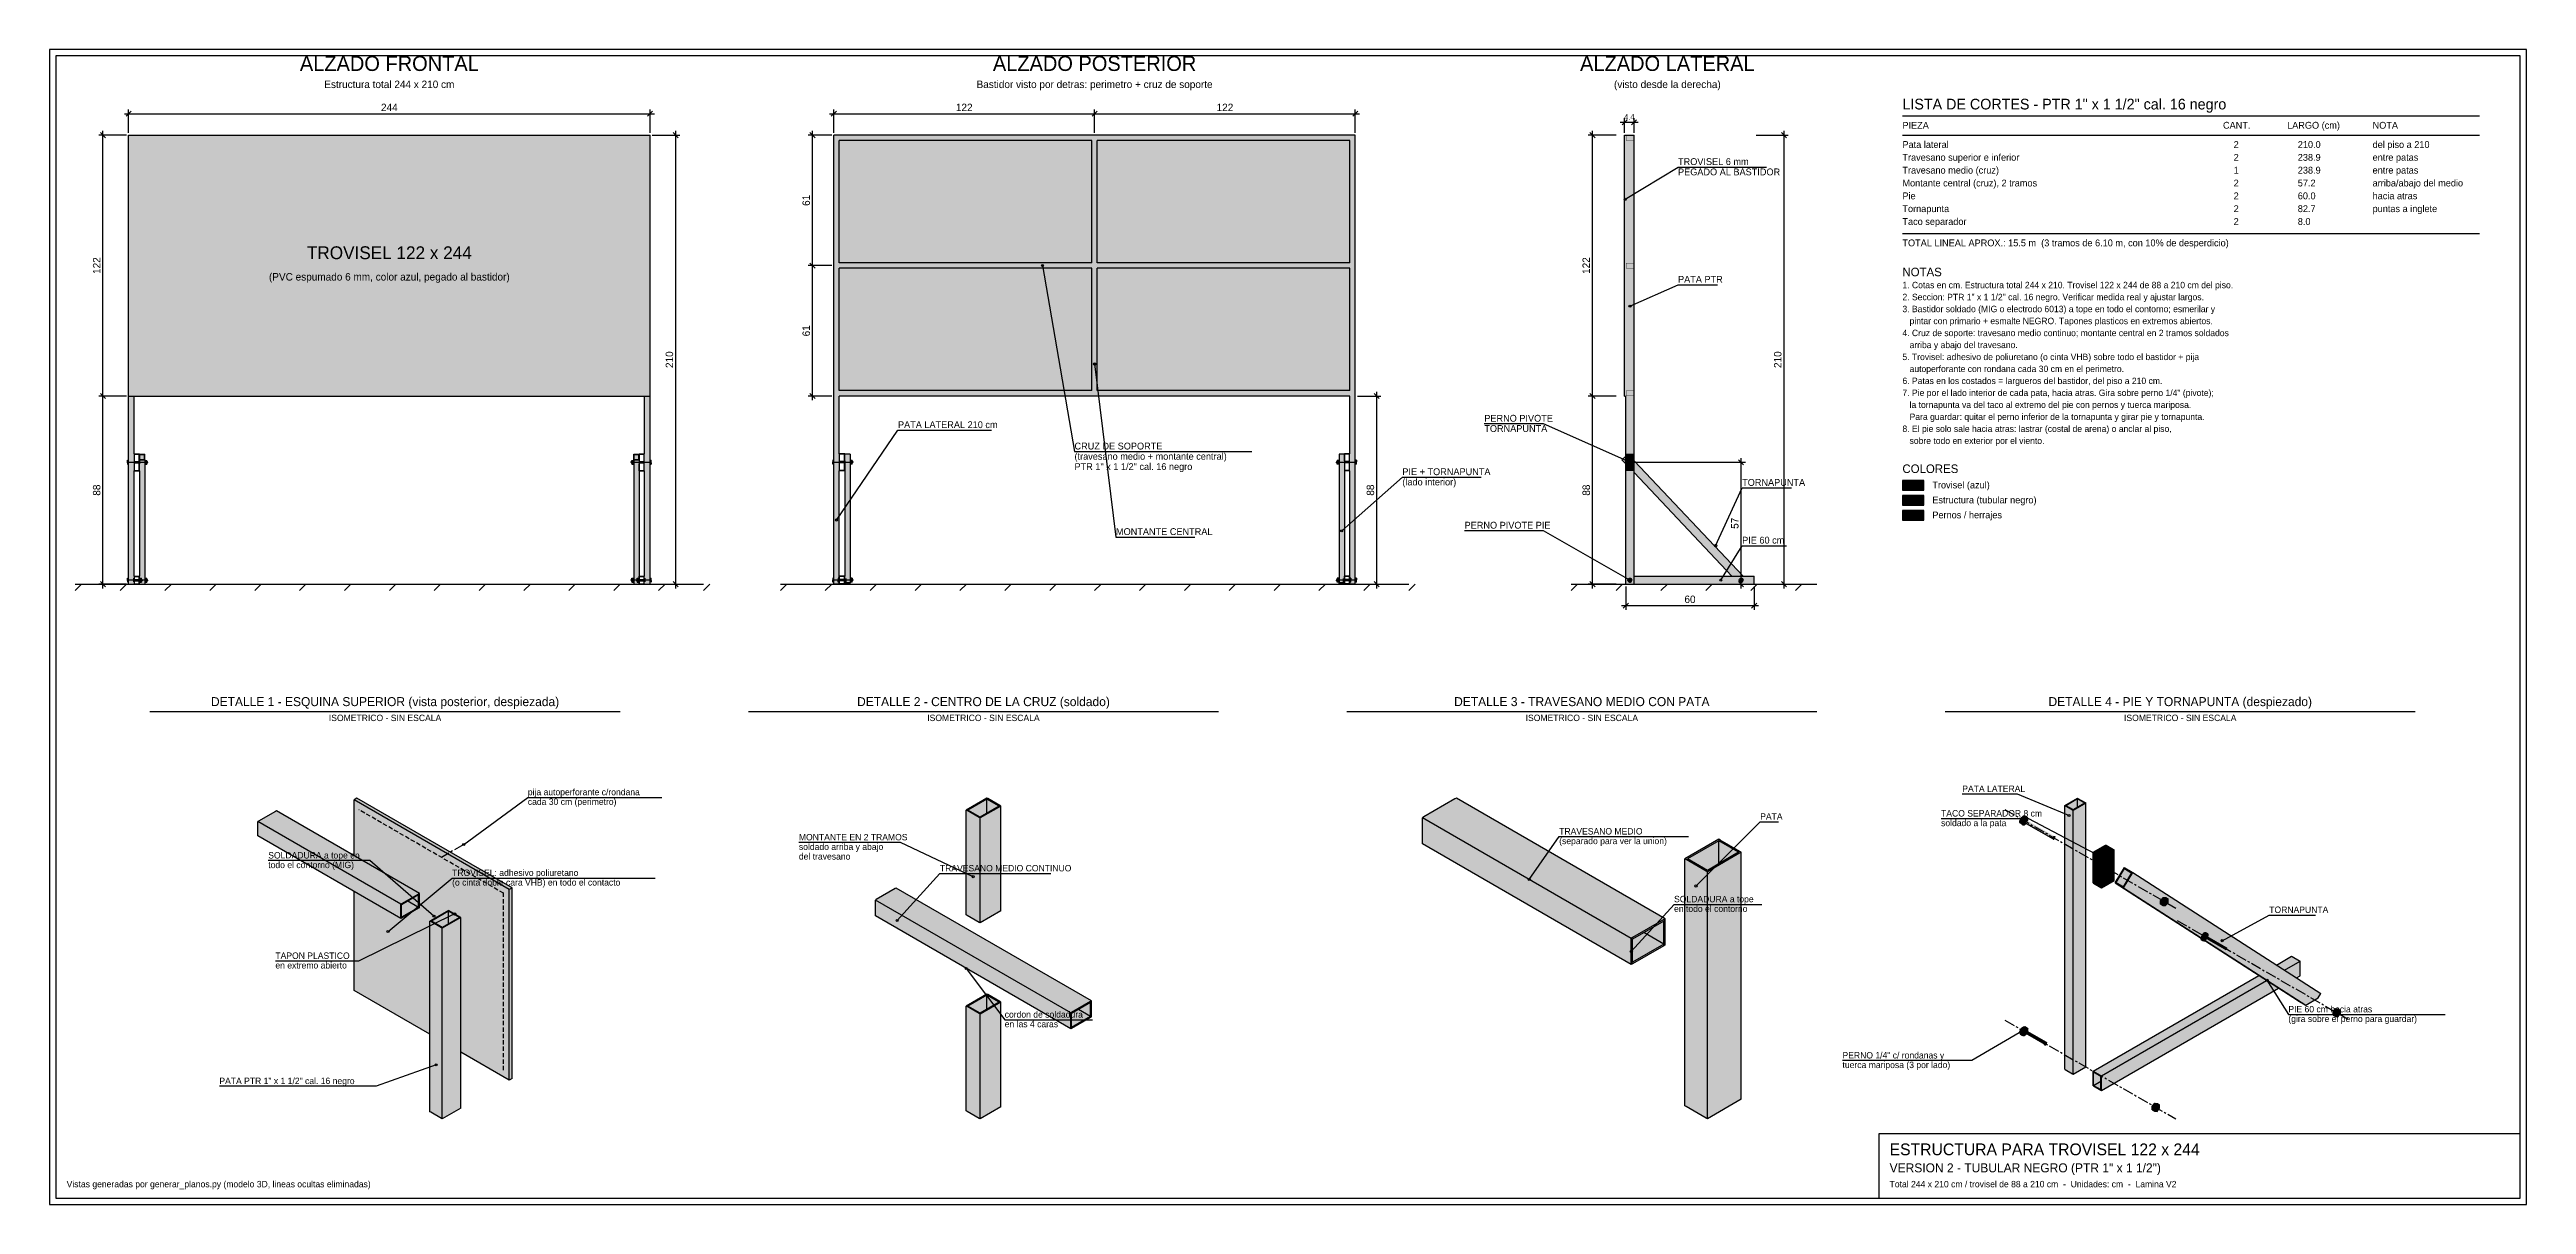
# Model space of a CAD drawing. Extents: x -37 to 1122, y -290 to 250.
import ezdxf
from ezdxf.enums import TextEntityAlignment as Align

# ---------------------------------------------------------------- set-up
doc = ezdxf.new("R2010")
doc.units = 0
doc.header["$LTSCALE"] = 4
doc.linetypes.add('CENTER', pattern=[2, 1.25, -0.25, 0.25, -0.25])
doc.linetypes.add('DASHED', pattern=[0.75, 0.5, -0.25])
for name, color, linetype in [('COTAS', 1, 'CONTINUOUS'), ('EJES', 6, 'CENTER'), ('HERRAJES', 30, 'CONTINUOUS'), ('MARCO', 7, 'CONTINUOUS'), ('PEGAMENTO', 3, 'DASHED'), ('PISO', 8, 'CONTINUOUS'), ('RELLENO', 7, 'CONTINUOUS'), ('TEXTO', 7, 'CONTINUOUS'), ('TROVISEL', 5, 'CONTINUOUS'), ('TUBO', 8, 'CONTINUOUS')]:
    doc.layers.add(name, color=color, linetype=linetype)

msp = doc.modelspace()

# ---------------------------------------------------------------- texts
at = {"layer": 'COTAS'}
for s, height, p in [('244', 3.5, (122, 221.2)), ('122', 3.5, (391, 221.2)), ('122', 3.5, (513, 221.2)), ('4.4', 2.6, (702.205, 217.2)), ('60', 3.5, (730.6, -8.8))]:
    msp.add_text(s, height=height, dxfattribs=at).set_placement(p, align=Align.CENTER)
for s, p in [('61', (318.8, 179.5)), ('122', (-13.2, 149)), ('122', (683.8, 149)), ('61', (318.8, 118.5)), ('210', (254.8, 105)), ('210', (773.4, 105)), ('88', (-13.2, 44)), ('88', (582.8, 44)), ('88', (683.8, 44)), ('57', (753.305, 28.5))]:
    msp.add_text(s, height=3.5, rotation=90, dxfattribs=at).set_placement(p, align=Align.CENTER)
at = {"layer": 'TEXTO'}
for s, height, p in [('ALZADO FRONTAL', 7, (122, 240)), ('ALZADO POSTERIOR', 7, (452, 240)), ('ALZADO LATERAL', 7, (720, 240)), ('Estructura total 244 x 210 cm', 3.5, (122, 232)), ('Bastidor visto por detras: perimetro + cruz de soporte', 3.5, (452, 232)), ('(visto desde la derecha)', 3.5, (720, 232)), ('TROVISEL 122 x 244', 6, (122, 152)), ('(PVC espumado 6 mm, color azul, pegado al bastidor)', 3.5, (122, 142)), ('DETALLE 1 - ESQUINA SUPERIOR (vista posterior, despiezada)', 4.2, (120, -57)), ('DETALLE 2 - CENTRO DE LA CRUZ (soldado)', 4.2, (400, -57)), ('DETALLE 3 - TRAVESANO MEDIO CON PATA', 4.2, (680, -57)), ('DETALLE 4 - PIE Y TORNAPUNTA (despiezado)', 4.2, (960, -57)), ('ISOMETRICO - SIN ESCALA', 3, (120, -64)), ('ISOMETRICO - SIN ESCALA', 3, (400, -64)), ('ISOMETRICO - SIN ESCALA', 3, (680, -64)), ('ISOMETRICO - SIN ESCALA', 3, (960, -64))]:
    msp.add_text(s, height=height, dxfattribs=at).set_placement(p, align=Align.CENTER)
for s, height, p in [('LISTA DE CORTES - PTR 1" x 1 1/2" cal. 16 negro', 5, (830, 222)), ('PIEZA', 3.2, (830, 213)), ('CANT.', 3.2, (980, 213)), ('LARGO (cm)', 3.2, (1010, 213)), ('NOTA', 3.2, (1050, 213)), ('TROVISEL 6 mm', 3.2, (725, 196)), ('Travesano superior e inferior', 3.2, (830, 198)), ('Pata lateral', 3.2, (830, 204)), ('2', 3.2, (985, 204)), ('2', 3.2, (985, 198)), ('210.0', 3.2, (1015, 204)), ('238.9', 3.2, (1015, 198)), ('del piso a 210', 3.2, (1050, 204)), ('entre patas', 3.2, (1050, 198)), ('PEGADO AL BASTIDOR', 3.2, (725, 191.2)), ('Travesano medio (cruz)', 3.2, (830, 192)), ('Montante central (cruz), 2 tramos', 3.2, (830, 186)), ('2', 3.2, (985, 186)), ('1', 3.2, (985, 192)), ('57.2', 3.2, (1015, 186)), ('238.9', 3.2, (1015, 192)), ('entre patas', 3.2, (1050, 192)), ('arriba/abajo del medio', 3.2, (1050, 186)), ('Tornapunta', 3.2, (830, 174)), ('Pie', 3.2, (830, 180)), ('2', 3.2, (985, 180)), ('2', 3.2, (985, 174)), ('82.7', 3.2, (1015, 174)), ('60.0', 3.2, (1015, 180)), ('puntas a inglete', 3.2, (1050, 174)), ('hacia atras', 3.2, (1050, 180)), ('Taco separador', 3.2, (830, 168)), ('2', 3.2, (985, 168)), ('8.0', 3.2, (1015, 168)), ('TOTAL LINEAL APROX.: 15.5 m  (3 tramos de 6.10 m, con 10% de desperdicio)', 3.2, (830, 158)), ('PATA PTR', 3.2, (725, 141)), ('1. Cotas en cm. Estructura total 244 x 210. Trovisel 122 x 244 de 88 a 210 cm del piso.', 3, (830, 138.4)), ('NOTAS', 4, (830, 144)), ('3. Bastidor soldado (MIG o electrodo 6013) a tope en todo el contorno; esmerilar y', 3, (830, 127.2)), ('2. Seccion: PTR 1" x 1 1/2" cal. 16 negro. Verificar medida real y ajustar largos.', 3, (830, 132.8)), ('4. Cruz de soporte: travesano medio continuo; montante central en 2 tramos soldados', 3, (830, 116)), ('   pintar con primario + esmalte NEGRO. Tapones plasticos en extremos abiertos.', 3, (830, 121.6)), ('5. Trovisel: adhesivo de poliuretano (o cinta VHB) sobre todo el bastidor + pija', 3, (830, 104.8)), ('   arriba y abajo del travesano.', 3, (830, 110.4)), ('6. Patas en los costados = largueros del bastidor, del piso a 210 cm.', 3, (830, 93.6)), ('   autoperforante con rondana cada 30 cm en el perimetro.', 3, (830, 99.2)), ('7. Pie por el lado interior de cada pata, hacia atras. Gira sobre perno 1/4" (pivote);', 3, (830, 88)), ('   la tornapunta va del taco al extremo del pie con pernos y tuerca mariposa.', 3, (830, 82.4)), ('PATA LATERAL 210 cm', 3.2, (360, 73)), ('TORNAPUNTA', 3.2, (634.352, 71.2)), ('PERNO PIVOTE', 3.2, (634.352, 76)), ('8. El pie solo sale hacia atras: lastrar (costal de arena) o anclar al piso,', 3, (830, 71.2)), ('   Para guardar: quitar el perno inferior de la tornapunta y girar pie y tornapunta.', 3, (830, 76.8)), ('CRUZ DE SOPORTE', 3.2, (442.6, 63)), ('(travesano medio + montante central)', 3.2, (442.6, 58.2)), ('   sobre todo en exterior por el viento.', 3, (830, 65.6)), ('PTR 1" x 1 1/2" cal. 16 negro', 3.2, (442.6, 53.4)), ('(lado interior)', 3.2, (596, 46.2)), ('PIE + TORNAPUNTA', 3.2, (596, 51)), ('TORNAPUNTA', 3.2, (755, 46)), ('COLORES', 4, (830, 52)), ('Trovisel (azul)', 3.2, (844, 44.8)), ('Estructura (tubular negro)', 3.2, (844, 37.8)), ('MONTANTE CENTRAL', 3.2, (462, 23)), ('PERNO PIVOTE PIE', 3.2, (625.136, 26)), ('Pernos / herrajes', 3.2, (844, 30.8)), ('PIE 60 cm', 3.2, (755, 19)), ('cada 30 cm (perimetro)', 3, (186.799078, -103.185167)), ('pija autoperforante c/rondana', 3, (186.799078, -98.685167)), ('PATA LATERAL', 3, (858.002132, -97.121084)), ('TRAVESANO MEDIO', 3, (669.394322, -117.035285)), ('PATA', 3, (763.440782, -110.090617)), ('TACO SEPARADOR 8 cm', 3, (848.079131, -108.627786)), ('soldado a la pata', 3, (848.079131, -113.127786)), ('SOLDADURA a tope en', 3, (65.336076, -128.248667)), ('soldado arriba y abajo', 3, (313.644304, -124.256229)), ('del travesano', 3, (313.644304, -128.756229)), ('MONTANTE EN 2 TRAMOS', 3, (313.644304, -119.756229)), ('(separado para ver la union)', 3, (669.394322, -121.535285)), ('todo el contorno (MIG)', 3, (65.336076, -132.748667)), ('TROVISEL: adhesivo poliuretano', 3, (151.373863, -136.407132)), ('(o cinta doble cara VHB) en todo el contacto', 3, (151.373863, -140.907132)), ('TRAVESANO MEDIO CONTINUO', 3, (379.626378, -134.27406)), ('en todo el contorno', 3, (723.147255, -153.216119)), ('SOLDADURA a tope', 3, (723.147255, -148.716119)), ('TORNAPUNTA', 3, (1001.650879, -153.697088)), ('TAPON PLASTICO', 3, (68.672594, -175.186697)), ('en extremo abierto', 3, (68.672594, -179.686697)), ('cordon de soldadura', 3, (409.940506, -202.653151)), ('en las 4 caras', 3, (409.940506, -207.153151)), ('(gira sobre el perno para guardar)', 3, (1010.575797, -204.708778)), ('PIE 60 cm hacia atras', 3, (1010.575797, -200.208778)), ('PERNO 1/4" c/ rondanas y', 3, (801.963399, -221.753662)), ('PATA PTR 1" x 1 1/2" cal. 16 negro', 3, (42.460666, -233.7356)), ('tuerca mariposa (3 por lado)', 3, (801.963399, -226.253662)), ('ESTRUCTURA PARA TROVISEL 122 x 244', 5.5, (824, -267.003046)), ('VERSION 2 - TUBULAR NEGRO (PTR 1" x 1 1/2")', 4.2, (824, -275.003046)), ('Vistas generadas por generar_planos.py (modelo 3D, lineas ocultas eliminadas)', 3, (-29, -282.003046)), ('Total 244 x 210 cm / trovisel de 88 a 210 cm  -  Unidades: cm  -  Lamina V2', 3, (824, -282.003046))]:
    msp.add_text(s, height=height, dxfattribs=at).set_placement(p)

# ---------------------------------------------------------------- linework, layer by layer
at = {"layer": 'COTAS'}
for p, q in [((-1.2, 218.8), (1.2, 221.2)), ((0, 211), (0, 222)), ((242.8, 218.8), (245.2, 221.2)), ((244, 211), (244, 222)), ((328.8, 218.8), (331.2, 221.2)), ((330, 211), (330, 222)), ((450.8, 218.8), (453.2, 221.2)), ((450.8, 218.8), (453.2, 221.2)), ((452, 211), (452, 222)), ((452, 211), (452, 222)), ((572.8, 218.8), (575.2, 221.2)), ((574, 211), (574, 222)), ((-1, 210), (-14, 210)), ((-10.8, 208.8), (-13.2, 211.2)), ((-12, 86), (-12, 212)), ((-2, 220), (246, 220)), ((245, 210), (258, 210)), ((257.2, 208.8), (254.8, 211.2)), ((256, -2), (256, 212)), ((329, 210), (318, 210)), ((321.2, 208.8), (318.8, 211.2)), ((320, 147), (320, 212)), ((328, 220), (454, 220)), ((450, 220), (576, 220)), ((696, 210), (683, 210)), ((686.2, 208.8), (683.8, 211.2)), ((685, 86), (685, 212)), ((698, 216), (706.41, 216)), ((698.8, 214.8), (701.2, 217.2)), ((700, 211), (700, 218)), ((703.21, 214.8), (705.61, 217.2)), ((704.41, 211), (704.41, 218)), ((761.6, 210), (776.6, 210)), ((775.8, 208.8), (773.4, 211.2)), ((774.6, -2), (774.6, 212)), ((320, 86), (320, 151)), ((329, 149), (318, 149)), ((329, 149), (318, 149)), ((321.2, 147.8), (318.8, 150.2)), ((321.2, 147.8), (318.8, 150.2)), ((-1, 88), (-14, 88)), ((-1, 88), (-14, 88)), ((-10.8, 86.8), (-13.2, 89.2)), ((-10.8, 86.8), (-13.2, 89.2)), ((-12, -2), (-12, 90)), ((329, 88), (318, 88)), ((321.2, 86.8), (318.8, 89.2)), ((575, 88), (586, 88)), ((585.2, 86.8), (582.8, 89.2)), ((584, -2), (584, 90)), ((696, 88), (683, 88)), ((696, 88), (683, 88)), ((686.2, 86.8), (683.8, 89.2)), ((686.2, 86.8), (683.8, 89.2)), ((685, -2), (685, 90)), ((755.705, 55.8), (753.305, 58.2)), ((754.505, -2), (754.505, 59)), ((703.505, 57), (756.505, 57)), ((-1, 0), (-14, 0)), ((-10.8, -1.2), (-13.2, 1.2)), ((245, 0), (258, 0)), ((257.2, -1.2), (254.8, 1.2)), ((575, 0), (586, 0)), ((585.2, -1.2), (582.8, 1.2)), ((696, 0), (683, 0)), ((686.2, -1.2), (683.8, 1.2)), ((703.505, 0), (756.505, 0)), ((755.705, -1.2), (753.305, 1.2)), ((761.6, 0), (776.6, 0)), ((775.8, -1.2), (773.4, 1.2)), ((698.6, -10), (762.6, -10)), ((699.4, -11.2), (701.8, -8.8)), ((700.6, -1), (700.6, -12)), ((759.4, -11.2), (761.8, -8.8)), ((760.6, -1), (760.6, -12))]:
    msp.add_line(p, q, dxfattribs=at)
at = {"layer": 'EJES'}
for p, q in [((877.923165, -105.281388), (957.889428, -151.449931)), ((156.799078, -121.685167), (146.330473, -127.729219)), ((958.625267, -157.241123), (1038.591529, -203.409666)), ((877.923165, -203.834503), (957.889428, -250.003046))]:
    msp.add_line(p, q, dxfattribs=at)
at = {"layer": 'HERRAJES'}
for p, q in [((-0.5, 57.789896), (-0.5, 57.931746)), ((-0.5, 57.931746), (0, 57.931746)), ((-0.5, 57.527792), (-0.5, 57.789896)), ((-0.5, 57.185336), (-0.5, 57.527792)), ((-0.5, 56.814664), (-0.5, 57.185336)), ((-0.5, 56.814664), (-0.5, 56.472208)), ((-0.5, 56.472208), (-0.5, 56.210104)), ((-0.5, 56.210104), (-0.5, 56.068254)), ((-0.5, 56.068254), (0, 56.068254)), ((2.69, 57.311399), (4.93, 57.311399)), ((2.69, 56.688601), (4.93, 56.688601)), ((7.62, 57.311399), (7.82, 57.311399)), ((7.62, 56.688601), (7.82, 56.688601)), ((7.82, 57.45125), (7.82, 57.9025)), ((7.82, 57.9025), (8.52, 57.9025)), ((7.82, 56.54875), (7.82, 57.45125)), ((7.82, 57.45125), (8.52, 57.45125)), ((7.82, 56.54875), (7.82, 56.0975)), ((7.82, 56.54875), (8.52, 56.54875)), ((7.82, 56.0975), (8.52, 56.0975)), ((8.52, 57.45125), (8.52, 57.9025)), ((8.52, 56.54875), (8.52, 57.45125)), ((8.52, 57.311399), (8.82, 57.311399)), ((8.52, 56.688601), (8.82, 56.688601)), ((8.52, 56.54875), (8.52, 56.0975)), ((8.82, 57.263992), (8.82, 57.311399)), ((8.82, 57.176394), (8.82, 57.263992)), ((8.82, 57.061941), (8.82, 57.176394)), ((8.82, 56.938059), (8.82, 57.061941)), ((8.82, 56.938059), (8.82, 56.823606)), ((8.82, 56.823606), (8.82, 56.736008)), ((8.82, 56.736008), (8.82, 56.688601)), ((235.18, 57.263992), (235.18, 57.311399)), ((235.18, 57.311399), (235.48, 57.311399)), ((235.18, 57.176394), (235.18, 57.263992)), ((235.18, 57.061941), (235.18, 57.176394)), ((235.18, 56.938059), (235.18, 57.061941)), ((235.18, 56.938059), (235.18, 56.823606)), ((235.18, 56.823606), (235.18, 56.736008)), ((235.18, 56.736008), (235.18, 56.688601)), ((235.18, 56.688601), (235.48, 56.688601)), ((235.48, 57.45125), (235.48, 57.9025)), ((235.48, 57.9025), (236.18, 57.9025)), ((235.48, 56.54875), (235.48, 57.45125)), ((235.48, 57.45125), (236.18, 57.45125)), ((235.48, 56.54875), (235.48, 56.0975)), ((235.48, 56.54875), (236.18, 56.54875)), ((235.48, 56.0975), (236.18, 56.0975)), ((236.18, 57.45125), (236.18, 57.9025)), ((236.18, 56.54875), (236.18, 57.45125)), ((236.18, 57.311399), (236.38, 57.311399)), ((236.18, 56.688601), (236.38, 56.688601)), ((236.18, 56.54875), (236.18, 56.0975)), ((239.07, 57.311399), (241.31, 57.311399)), ((239.07, 56.688601), (241.31, 56.688601)), ((244, 57.931746), (244.5, 57.931746)), ((244, 56.068254), (244.5, 56.068254)), ((244.5, 57.789896), (244.5, 57.931746)), ((244.5, 57.527792), (244.5, 57.789896)), ((244.5, 57.185336), (244.5, 57.527792)), ((244.5, 56.814664), (244.5, 57.185336)), ((244.5, 56.814664), (244.5, 56.472208)), ((244.5, 56.472208), (244.5, 56.210104)), ((244.5, 56.210104), (244.5, 56.068254)), ((329.5, 57.931746), (329.5, 57.789896)), ((330, 57.931746), (329.5, 57.931746)), ((329.5, 57.789896), (329.5, 57.527792)), ((329.5, 57.527792), (329.5, 57.185336)), ((329.5, 56.814664), (329.5, 57.185336)), ((329.5, 56.472208), (329.5, 56.814664)), ((329.5, 56.210104), (329.5, 56.472208)), ((329.5, 56.068254), (329.5, 56.210104)), ((330, 56.068254), (329.5, 56.068254)), ((334.93, 57.311399), (332.69, 57.311399)), ((334.93, 56.688601), (332.69, 56.688601)), ((337.82, 57.311399), (337.62, 57.311399)), ((337.82, 56.688601), (337.62, 56.688601)), ((337.82, 57.9025), (337.82, 57.45125)), ((338.52, 57.9025), (337.82, 57.9025)), ((337.82, 56.54875), (337.82, 57.45125)), ((338.52, 57.45125), (337.82, 57.45125)), ((337.82, 56.0975), (337.82, 56.54875)), ((338.52, 56.54875), (337.82, 56.54875)), ((338.52, 56.0975), (337.82, 56.0975)), ((338.52, 57.9025), (338.52, 57.45125)), ((338.52, 56.54875), (338.52, 57.45125)), ((338.82, 57.311399), (338.52, 57.311399)), ((338.82, 56.688601), (338.52, 56.688601)), ((338.52, 56.0975), (338.52, 56.54875)), ((338.82, 57.311399), (338.82, 57.263992)), ((338.82, 57.263992), (338.82, 57.176394)), ((338.82, 57.176394), (338.82, 57.061941)), ((338.82, 56.938059), (338.82, 57.061941)), ((338.82, 56.823606), (338.82, 56.938059)), ((338.82, 56.736008), (338.82, 56.823606)), ((338.82, 56.688601), (338.82, 56.736008)), ((565.18, 57.311399), (565.18, 57.263992)), ((565.48, 57.311399), (565.18, 57.311399)), ((565.18, 57.263992), (565.18, 57.176394)), ((565.18, 57.176394), (565.18, 57.061941)), ((565.18, 56.938059), (565.18, 57.061941)), ((565.18, 56.823606), (565.18, 56.938059)), ((565.18, 56.736008), (565.18, 56.823606)), ((565.18, 56.688601), (565.18, 56.736008)), ((565.48, 56.688601), (565.18, 56.688601)), ((565.48, 57.9025), (565.48, 57.45125)), ((566.18, 57.9025), (565.48, 57.9025)), ((565.48, 56.54875), (565.48, 57.45125)), ((566.18, 57.45125), (565.48, 57.45125)), ((565.48, 56.0975), (565.48, 56.54875)), ((566.18, 56.54875), (565.48, 56.54875)), ((566.18, 56.0975), (565.48, 56.0975)), ((566.18, 57.9025), (566.18, 57.45125)), ((566.18, 56.54875), (566.18, 57.45125)), ((566.38, 57.311399), (566.18, 57.311399)), ((566.38, 56.688601), (566.18, 56.688601)), ((566.18, 56.0975), (566.18, 56.54875)), ((571.31, 57.311399), (569.07, 57.311399)), ((571.31, 56.688601), (569.07, 56.688601)), ((574.5, 57.931746), (574, 57.931746)), ((574.5, 56.068254), (574, 56.068254)), ((574.5, 57.931746), (574.5, 57.789896)), ((574.5, 57.789896), (574.5, 57.527792)), ((574.5, 57.527792), (574.5, 57.185336)), ((574.5, 56.814664), (574.5, 57.185336)), ((574.5, 56.472208), (574.5, 56.814664)), ((574.5, 56.210104), (574.5, 56.472208)), ((574.5, 56.068254), (574.5, 56.210104)), ((701.573254, 57.185336), (701.715104, 57.527792)), ((701.573254, 56.814664), (701.573254, 57.185336)), ((701.573254, 56.814664), (701.715104, 56.472208)), ((701.715104, 57.527792), (701.977208, 57.789896)), ((701.715104, 56.472208), (701.977208, 56.210104)), ((701.977208, 57.789896), (702.319664, 57.931746)), ((701.977208, 56.210104), (702.319664, 56.068254)), ((702.319664, 57.931746), (702.690336, 57.931746)), ((702.319664, 56.068254), (702.690336, 56.068254)), ((702.690336, 57.931746), (703.032792, 57.789896)), ((702.690336, 56.068254), (703.032792, 56.210104)), ((703.032792, 57.789896), (703.294896, 57.527792)), ((703.032792, 56.210104), (703.294896, 56.472208)), ((703.294896, 57.527792), (703.436746, 57.185336)), ((703.294896, 56.472208), (703.436746, 56.814664)), ((703.436746, 56.814664), (703.436746, 57.185336)), ((-0.5, 2.694896), (-0.5, 2.836746)), ((-0.5, 2.836746), (0, 2.836746)), ((-0.5, 2.432792), (-0.5, 2.694896)), ((-0.5, 2.090336), (-0.5, 2.432792)), ((-0.5, 1.719664), (-0.5, 2.090336)), ((-0.5, 1.719664), (-0.5, 1.377208)), ((-0.5, 1.377208), (-0.5, 1.115104)), ((-0.5, 1.115104), (-0.5, 0.973254)), ((2.69, 2.216399), (4.93, 2.216399)), ((2.69, 1.593601), (4.93, 1.593601)), ((5.08, 2.216399), (5.28, 2.216399)), ((5.08, 1.593601), (5.28, 1.593601)), ((5.28, 2.35625), (5.28, 2.8075)), ((5.28, 2.8075), (5.98, 2.8075)), ((5.28, 1.45375), (5.28, 2.35625)), ((5.28, 2.35625), (5.98, 2.35625)), ((5.28, 1.45375), (5.28, 1.0025)), ((5.28, 1.45375), (5.98, 1.45375)), ((5.28, 1.0025), (5.98, 1.0025)), ((5.98, 2.35625), (5.98, 2.8075)), ((5.98, 1.45375), (5.98, 2.35625)), ((5.98, 2.216399), (6.28, 2.216399)), ((5.98, 1.593601), (6.28, 1.593601)), ((5.98, 1.45375), (5.98, 1.0025)), ((6.28, 2.168992), (6.28, 2.216399)), ((6.28, 2.081394), (6.28, 2.168992)), ((6.28, 1.966941), (6.28, 2.081394)), ((6.28, 1.843059), (6.28, 1.966941)), ((6.28, 1.843059), (6.28, 1.728606)), ((6.28, 1.728606), (6.28, 1.641008)), ((6.28, 1.641008), (6.28, 1.593601)), ((7.62, 2.216399), (7.82, 2.216399)), ((7.62, 1.593601), (7.82, 1.593601)), ((7.82, 2.35625), (7.82, 2.8075)), ((7.82, 2.8075), (8.52, 2.8075)), ((7.82, 1.45375), (7.82, 2.35625)), ((7.82, 2.35625), (8.52, 2.35625)), ((7.82, 1.45375), (7.82, 1.0025)), ((7.82, 1.45375), (8.52, 1.45375)), ((7.82, 1.0025), (8.52, 1.0025)), ((8.52, 2.35625), (8.52, 2.8075)), ((8.52, 1.45375), (8.52, 2.35625)), ((8.52, 2.216399), (8.82, 2.216399)), ((8.52, 1.593601), (8.82, 1.593601)), ((8.52, 1.45375), (8.52, 1.0025)), ((8.82, 2.168992), (8.82, 2.216399)), ((8.82, 2.081394), (8.82, 2.168992)), ((8.82, 1.966941), (8.82, 2.081394)), ((8.82, 1.843059), (8.82, 1.966941)), ((8.82, 1.843059), (8.82, 1.728606)), ((8.82, 1.728606), (8.82, 1.641008)), ((8.82, 1.641008), (8.82, 1.593601)), ((235.18, 2.168992), (235.18, 2.216399)), ((235.18, 2.216399), (235.48, 2.216399)), ((235.18, 2.081394), (235.18, 2.168992)), ((235.18, 1.966941), (235.18, 2.081394)), ((235.18, 1.843059), (235.18, 1.966941)), ((235.18, 1.843059), (235.18, 1.728606)), ((235.18, 1.728606), (235.18, 1.641008)), ((235.18, 1.641008), (235.18, 1.593601)), ((235.18, 1.593601), (235.48, 1.593601)), ((235.48, 2.35625), (235.48, 2.8075)), ((235.48, 2.8075), (236.18, 2.8075)), ((235.48, 1.45375), (235.48, 2.35625)), ((235.48, 2.35625), (236.18, 2.35625)), ((235.48, 1.45375), (235.48, 1.0025)), ((235.48, 1.45375), (236.18, 1.45375)), ((235.48, 1.0025), (236.18, 1.0025)), ((236.18, 2.35625), (236.18, 2.8075)), ((236.18, 1.45375), (236.18, 2.35625)), ((236.18, 2.216399), (236.38, 2.216399)), ((236.18, 1.593601), (236.38, 1.593601)), ((236.18, 1.45375), (236.18, 1.0025)), ((237.72, 2.168992), (237.72, 2.216399)), ((237.72, 2.216399), (238.02, 2.216399)), ((237.72, 2.081394), (237.72, 2.168992)), ((237.72, 1.966941), (237.72, 2.081394)), ((237.72, 1.843059), (237.72, 1.966941)), ((237.72, 1.843059), (237.72, 1.728606)), ((237.72, 1.728606), (237.72, 1.641008)), ((237.72, 1.641008), (237.72, 1.593601)), ((237.72, 1.593601), (238.02, 1.593601)), ((238.02, 2.35625), (238.02, 2.8075)), ((238.02, 2.8075), (238.72, 2.8075)), ((238.02, 1.45375), (238.02, 2.35625)), ((238.02, 2.35625), (238.72, 2.35625)), ((238.02, 1.45375), (238.02, 1.0025)), ((238.02, 1.45375), (238.72, 1.45375)), ((238.02, 1.0025), (238.72, 1.0025)), ((238.72, 2.35625), (238.72, 2.8075)), ((238.72, 1.45375), (238.72, 2.35625)), ((238.72, 2.216399), (238.92, 2.216399)), ((238.72, 1.593601), (238.92, 1.593601)), ((238.72, 1.45375), (238.72, 1.0025)), ((239.07, 2.216399), (241.31, 2.216399)), ((239.07, 1.593601), (241.31, 1.593601)), ((244, 2.836746), (244.5, 2.836746)), ((244.5, 2.694896), (244.5, 2.836746)), ((244.5, 2.432792), (244.5, 2.694896)), ((244.5, 2.090336), (244.5, 2.432792)), ((244.5, 1.719664), (244.5, 2.090336)), ((244.5, 1.719664), (244.5, 1.377208)), ((244.5, 1.377208), (244.5, 1.115104)), ((244.5, 1.115104), (244.5, 0.973254)), ((329.5, 2.836746), (329.5, 2.694896)), ((330, 2.836746), (329.5, 2.836746)), ((329.5, 2.694896), (329.5, 2.432792)), ((329.5, 2.432792), (329.5, 2.090336)), ((329.5, 1.719664), (329.5, 2.090336)), ((329.5, 1.377208), (329.5, 1.719664)), ((329.5, 1.115104), (329.5, 1.377208)), ((329.5, 0.973254), (329.5, 1.115104)), ((330, 0.973254), (329.5, 0.973254)), ((332.04, 2.836746), (332.04, 2.694896)), ((332.54, 2.836746), (332.04, 2.836746)), ((332.04, 2.694896), (332.04, 2.432792)), ((332.04, 2.432792), (332.04, 2.090336)), ((332.04, 1.719664), (332.04, 2.090336)), ((332.04, 1.377208), (332.04, 1.719664)), ((332.04, 1.115104), (332.04, 1.377208)), ((332.04, 0.973254), (332.04, 1.115104)), ((332.54, 0.973254), (332.04, 0.973254)), ((334.93, 2.216399), (332.69, 2.216399)), ((334.93, 1.593601), (332.69, 1.593601)), ((337.82, 2.216399), (337.62, 2.216399)), ((337.82, 1.593601), (337.62, 1.593601)), ((337.82, 2.8075), (337.82, 2.35625)), ((338.52, 2.8075), (337.82, 2.8075)), ((337.82, 1.45375), (337.82, 2.35625)), ((338.52, 2.35625), (337.82, 2.35625)), ((337.82, 1.0025), (337.82, 1.45375)), ((338.52, 1.45375), (337.82, 1.45375)), ((338.52, 1.0025), (337.82, 1.0025)), ((338.52, 2.8075), (338.52, 2.35625)), ((338.52, 1.45375), (338.52, 2.35625)), ((338.82, 2.216399), (338.52, 2.216399)), ((338.82, 1.593601), (338.52, 1.593601)), ((338.52, 1.0025), (338.52, 1.45375)), ((338.82, 2.216399), (338.82, 2.168992)), ((338.82, 2.168992), (338.82, 2.081394)), ((338.82, 2.081394), (338.82, 1.966941)), ((338.82, 1.843059), (338.82, 1.966941)), ((338.82, 1.728606), (338.82, 1.843059)), ((338.82, 1.641008), (338.82, 1.728606)), ((338.82, 1.593601), (338.82, 1.641008)), ((565.18, 2.216399), (565.18, 2.168992)), ((565.48, 2.216399), (565.18, 2.216399)), ((565.18, 2.168992), (565.18, 2.081394)), ((565.18, 2.081394), (565.18, 1.966941)), ((565.18, 1.843059), (565.18, 1.966941)), ((565.18, 1.728606), (565.18, 1.843059)), ((565.18, 1.641008), (565.18, 1.728606)), ((565.18, 1.593601), (565.18, 1.641008)), ((565.48, 1.593601), (565.18, 1.593601)), ((565.48, 2.8075), (565.48, 2.35625)), ((566.18, 2.8075), (565.48, 2.8075)), ((565.48, 1.45375), (565.48, 2.35625)), ((566.18, 2.35625), (565.48, 2.35625)), ((565.48, 1.0025), (565.48, 1.45375)), ((566.18, 1.45375), (565.48, 1.45375)), ((566.18, 1.0025), (565.48, 1.0025)), ((566.18, 2.8075), (566.18, 2.35625)), ((566.18, 1.45375), (566.18, 2.35625)), ((566.38, 2.216399), (566.18, 2.216399)), ((566.38, 1.593601), (566.18, 1.593601)), ((566.18, 1.0025), (566.18, 1.45375)), ((571.31, 2.216399), (569.07, 2.216399)), ((571.31, 1.593601), (569.07, 1.593601)), ((571.96, 2.836746), (571.46, 2.836746)), ((571.96, 0.973254), (571.46, 0.973254)), ((571.96, 2.836746), (571.96, 2.694896)), ((571.96, 2.694896), (571.96, 2.432792)), ((571.96, 2.432792), (571.96, 2.090336)), ((571.96, 1.719664), (571.96, 2.090336)), ((571.96, 1.377208), (571.96, 1.719664)), ((571.96, 1.115104), (571.96, 1.377208)), ((571.96, 0.973254), (571.96, 1.115104)), ((574.5, 2.836746), (574, 2.836746)), ((574.5, 0.973254), (574, 0.973254)), ((574.5, 2.836746), (574.5, 2.694896)), ((574.5, 2.694896), (574.5, 2.432792)), ((574.5, 2.432792), (574.5, 2.090336)), ((574.5, 1.719664), (574.5, 2.090336)), ((574.5, 1.377208), (574.5, 1.719664)), ((574.5, 1.115104), (574.5, 1.377208)), ((574.5, 0.973254), (574.5, 1.115104)), ((701.573254, 2.090336), (701.715104, 2.432792)), ((701.573254, 1.719664), (701.573254, 2.090336)), ((701.573254, 1.719664), (701.715104, 1.377208)), ((701.715104, 2.432792), (701.977208, 2.694896)), ((701.715104, 1.377208), (701.977208, 1.115104)), ((701.977208, 2.694896), (702.319664, 2.836746)), ((701.977208, 1.115104), (702.319664, 0.973254)), ((702.319664, 2.836746), (702.690336, 2.836746)), ((702.319664, 0.973254), (702.690336, 0.973254)), ((702.690336, 2.836746), (703.032792, 2.694896)), ((702.690336, 0.973254), (703.032792, 1.115104)), ((703.032792, 2.694896), (703.294896, 2.432792)), ((703.032792, 1.115104), (703.294896, 1.377208)), ((703.294896, 2.432792), (703.436746, 2.090336)), ((703.294896, 1.377208), (703.436746, 1.719664)), ((703.436746, 1.719664), (703.436746, 2.090336)), ((753.668254, 2.090336), (753.810104, 2.432792)), ((753.668254, 1.719664), (753.668254, 2.090336)), ((753.668254, 1.719664), (753.810104, 1.377208)), ((753.810104, 2.432792), (754.072208, 2.694896)), ((753.810104, 1.377208), (754.072208, 1.115104)), ((754.072208, 2.694896), (754.414664, 2.836746)), ((754.072208, 1.115104), (754.414664, 0.973254)), ((754.414664, 2.836746), (754.785336, 2.836746)), ((754.414664, 0.973254), (754.785336, 0.973254)), ((754.785336, 2.836746), (755.127792, 2.694896)), ((754.785336, 0.973254), (755.127792, 1.115104)), ((755.127792, 2.694896), (755.389896, 2.432792)), ((755.127792, 1.115104), (755.389896, 1.377208)), ((755.389896, 2.432792), (755.531746, 2.090336)), ((755.389896, 1.377208), (755.531746, 1.719664)), ((755.531746, 1.719664), (755.531746, 2.090336)), ((885, -110.702367), (885.219745, -109.962918)), ((885, -111.36542), (885, -110.702367)), ((885, -111.36542), (885.219745, -111.851131)), ((885.219745, -109.962918), (885.625779, -109.259646)), ((885.625779, -109.259646), (886.156289, -108.699617)), ((885.774567, -111.149564), (885.994311, -110.410114)), ((885.774567, -111.812616), (885.774567, -111.149564)), ((885.774567, -111.812616), (885.994311, -112.298327)), ((885.994311, -110.410114), (886.400345, -109.706842)), ((885.994311, -112.298327), (886.400345, -112.532751)), ((886.156289, -108.699617), (886.730509, -108.368091)), ((886.400345, -109.706842), (886.930855, -109.146813)), ((886.400345, -112.532751), (886.930855, -112.4802)), ((886.730509, -108.368091), (887.261019, -108.31554)), ((886.808917, -111.199335), (900.472363, -119.087929)), ((886.930855, -109.146813), (887.505076, -108.815287)), ((886.930855, -112.4802), (887.505076, -112.148674)), ((887.261019, -108.31554), (888.035586, -108.762736)), ((887.505076, -108.815287), (888.035586, -108.762736)), ((887.505076, -112.148674), (887.840296, -111.7948)), ((888.035586, -108.762736), (888.44162, -108.99716)), ((888.44162, -108.99716), (888.661364, -109.48287)), ((888.522511, -110.613169), (888.661364, -110.145923)), ((888.661364, -110.145923), (888.661364, -109.48287)), ((900.398923, -118.703999), (900.472363, -118.456867)), ((900.398923, -118.925598), (900.398923, -118.703999)), ((900.398923, -118.925598), (900.472363, -119.087929)), ((900.472363, -118.456867), (900.608064, -118.221826)), ((900.472363, -119.087929), (900.608064, -119.166276)), ((900.608064, -118.221826), (900.785367, -118.034659)), ((900.608064, -119.166276), (900.785367, -119.148711)), ((900.785367, -118.034659), (900.977276, -117.92386)), ((900.785367, -119.148711), (900.977276, -119.037912)), ((900.977276, -117.92386), (901.154579, -117.906295)), ((900.977276, -119.037912), (901.154579, -118.850745)), ((901.154579, -117.906295), (901.29028, -117.984642)), ((901.154579, -118.850745), (901.29028, -118.615704)), ((901.29028, -117.984642), (901.36372, -118.146973)), ((901.29028, -118.615704), (901.36372, -118.368572)), ((901.36372, -118.368572), (901.36372, -118.146973)), ((950.791938, -147.943097), (952.002722, -146.436861)), ((950.791938, -149.557475), (950.791938, -147.943097)), ((950.791938, -147.943097), (951.876331, -148.569172)), ((950.791938, -149.557475), (951.876331, -150.18355)), ((951.876331, -148.569172), (953.087115, -147.062936)), ((951.876331, -150.18355), (951.876331, -148.569172)), ((951.876331, -150.18355), (953.087115, -150.291693)), ((952.002722, -146.436861), (953.213506, -146.545004)), ((952.002722, -146.436861), (953.087115, -147.062936)), ((953.087115, -147.062936), (954.297899, -147.171079)), ((953.087115, -150.291693), (954.297899, -148.785457)), ((953.213506, -146.545004), (954.297899, -147.171079)), ((954.297899, -148.785457), (954.297899, -147.171079)), ((969.6369, -165.596912), (969.6369, -165.4711)), ((969.6369, -165.596912), (969.856644, -166.082623)), ((969.856644, -166.082623), (970.631211, -166.529819)), ((970.411466, -166.044108), (970.411466, -165.969802)), ((970.411466, -166.044108), (970.631211, -166.529819)), ((970.631211, -166.529819), (971.037245, -166.764243)), ((971.037245, -166.764243), (971.56428, -166.712036)), ((885, -209.255482), (885.219745, -208.516033)), ((885.219745, -208.516033), (885.625779, -207.812761)), ((885.625779, -207.812761), (886.156289, -207.252732)), ((885.994311, -208.963229), (886.400345, -208.259957)), ((886.156289, -207.252732), (886.730509, -206.921205)), ((886.400345, -208.259957), (886.930855, -207.699928)), ((886.730509, -206.921205), (887.261019, -206.868654)), ((886.930855, -207.699928), (887.505076, -207.368402)), ((887.261019, -206.868654), (888.035586, -207.315851)), ((887.491134, -208.570816), (897.219781, -214.187653)), ((887.505076, -207.368402), (888.035586, -207.315851)), ((888.035586, -207.315851), (888.44162, -207.550275)), ((888.44162, -207.550275), (888.661364, -208.035985)), ((888.661364, -208.699038), (888.661364, -208.035985)), ((1031.494039, -199.902832), (1032.704823, -198.396596)), ((1031.494039, -201.51721), (1031.494039, -199.902832)), ((1031.494039, -199.902832), (1032.578432, -200.528907)), ((1031.494039, -201.51721), (1032.578432, -202.143285)), ((1032.578432, -200.528907), (1033.789216, -199.022671)), ((1032.578432, -202.143285), (1032.578432, -200.528907)), ((1032.578432, -202.143285), (1033.789216, -202.251428)), ((1032.704823, -198.396596), (1033.915607, -198.504739)), ((1032.704823, -198.396596), (1033.789216, -199.022671)), ((1033.789216, -199.022671), (1035, -199.130814)), ((1033.789216, -202.251428), (1035, -200.745192)), ((1033.915607, -198.504739), (1035, -199.130814)), ((1035, -200.745192), (1035, -199.130814)), ((885, -209.918535), (885, -209.255482)), ((885, -209.918535), (885.219745, -210.404245)), ((885.219745, -210.404245), (885.994311, -210.851442)), ((885.774567, -209.702679), (885.994311, -208.963229)), ((885.774567, -210.365731), (885.774567, -209.702679)), ((885.774567, -210.365731), (885.994311, -210.851442)), ((885.994311, -210.851442), (886.400345, -211.085866)), ((886.400345, -211.085866), (886.930855, -211.033315)), ((886.930855, -211.033315), (887.505076, -210.701788)), ((887.505076, -210.701788), (887.840296, -210.347915)), ((888.522511, -209.166284), (888.661364, -208.699038)), ((896.464124, -214.985357), (896.537564, -214.738225)), ((896.464124, -215.206955), (896.464124, -214.985357)), ((896.464124, -215.206955), (896.537564, -215.369287)), ((896.537564, -214.738225), (896.673265, -214.503184)), ((896.537564, -215.369287), (896.673265, -215.447634)), ((896.673265, -214.503184), (896.850568, -214.316017)), ((896.673265, -215.447634), (896.850568, -215.430069)), ((896.850568, -214.316017), (897.042478, -214.205218)), ((896.850568, -215.430069), (897.042478, -215.31927)), ((897.042478, -214.205218), (897.219781, -214.187653)), ((897.042478, -215.31927), (897.219781, -215.132103)), ((897.219781, -214.187653), (897.355482, -214.266)), ((897.219781, -215.132103), (897.355482, -214.897062)), ((897.355482, -214.266), (897.428921, -214.428331)), ((897.355482, -214.897062), (897.428921, -214.64993)), ((897.428921, -214.64993), (897.428921, -214.428331)), ((946.857139, -244.224455), (948.067923, -242.718219)), ((947.941532, -244.850529), (949.152316, -243.344294)), ((948.067923, -242.718219), (949.278707, -242.826362)), ((948.067923, -242.718219), (949.152316, -243.344294)), ((949.152316, -243.344294), (950.3631, -243.452436)), ((949.278707, -242.826362), (950.3631, -243.452436)), ((946.857139, -245.838833), (946.857139, -244.224455)), ((946.857139, -244.224455), (947.941532, -244.850529)), ((946.857139, -245.838833), (947.941532, -246.464908)), ((947.941532, -246.464908), (947.941532, -244.850529)), ((947.941532, -246.464908), (949.152316, -246.573051)), ((949.152316, -246.573051), (950.3631, -245.066815)), ((950.3631, -245.066815), (950.3631, -243.452436))]:
    msp.add_line(p, q, dxfattribs=at)
at = {"layer": 'MARCO'}
for p, q in [((1122, 250), (-37, 250)), ((-37, 250), (-37, -290.003046)), ((1119, 247), (-34, 247)), ((-34, 247), (-34, -287.003046)), ((1119, -287.003046), (1119, 247)), ((1122, -290.003046), (1122, 250)), ((1119, -257.003046), (819, -257.003046)), ((819, -257.003046), (819, -287.003046)), ((1119, -287.003046), (1119, -257.003046)), ((-34, -287.003046), (1119, -287.003046)), ((819, -287.003046), (1119, -287.003046)), ((-37, -290.003046), (1122, -290.003046))]:
    msp.add_line(p, q, dxfattribs=at)
at = {"layer": 'PEGAMENTO'}
for p, q in [((175.420024, -144.497859), (107.74878, -105.427847)), ((175.261065, -144.222533), (175.261065, -227.606853))]:
    msp.add_line(p, q, dxfattribs=at)
at = {"layer": 'PISO'}
for p, q in [((-25, 0), (269, 0)), ((-22, 0), (-25, -3)), ((-1, 0), (-4, -3)), ((20, 0), (17, -3)), ((41, 0), (38, -3)), ((62, 0), (59, -3)), ((83, 0), (80, -3)), ((104, 0), (101, -3)), ((125, 0), (122, -3)), ((146, 0), (143, -3)), ((167, 0), (164, -3)), ((188, 0), (185, -3)), ((209, 0), (206, -3)), ((230, 0), (227, -3)), ((251, 0), (248, -3)), ((272, 0), (269, -3)), ((305, 0), (599, 0)), ((308, 0), (305, -3)), ((329, 0), (326, -3)), ((350, 0), (347, -3)), ((371, 0), (368, -3)), ((392, 0), (389, -3)), ((413, 0), (410, -3)), ((434, 0), (431, -3)), ((455, 0), (452, -3)), ((476, 0), (473, -3)), ((497, 0), (494, -3)), ((518, 0), (515, -3)), ((539, 0), (536, -3)), ((560, 0), (557, -3)), ((581, 0), (578, -3)), ((602, 0), (599, -3)), ((675, 0), (790, 0)), ((678, 0), (675, -3)), ((699, 0), (696, -3)), ((720, 0), (717, -3)), ((741, 0), (738, -3)), ((762, 0), (759, -3)), ((783, 0), (780, -3))]:
    msp.add_line(p, q, dxfattribs=at)
at = {"layer": 'RELLENO', "color": 250}
for points in [[(0, 210), (0, 0), (0.15, 0)], [(0.15, 0), (0.15, 210), (0, 210)], [(0.15, 210), (0.15, 0), (2.39, 0)], [(2.39, 0), (2.39, 210), (0.15, 210)], [(0.15, 210), (0.15, 0), (2.39, 0)], [(2.39, 0), (2.39, 210), (0.15, 210)], [(2.39, 210), (2.39, 0), (2.54, 0)], [(2.54, 0), (2.54, 210), (2.39, 210)], [(2.54, 210), (2.54, 207.46), (241.46, 207.46)], [(241.46, 207.46), (241.46, 210), (2.54, 210)], [(2.54, 210), (2.54, 209.85), (241.46, 209.85)], [(241.46, 209.85), (241.46, 210), (2.54, 210)], [(2.54, 210), (2.54, 207.46), (241.46, 207.46)], [(241.46, 207.46), (241.46, 210), (2.54, 210)], [(241.46, 210), (241.46, 0), (241.61, 0)], [(241.61, 0), (241.61, 210), (241.46, 210)], [(241.61, 210), (241.61, 0), (243.85, 0)], [(243.85, 0), (243.85, 210), (241.61, 210)], [(241.61, 210), (241.61, 0), (243.85, 0)], [(243.85, 0), (243.85, 210), (241.61, 210)], [(243.85, 210), (243.85, 0), (244, 0)], [(244, 0), (244, 210), (243.85, 210)], [(330, 210), (330, 0), (330.15, 0)], [(330.15, 0), (330.15, 210), (330, 210)], [(330.15, 210), (330.15, 0), (332.39, 0)], [(332.39, 0), (332.39, 210), (330.15, 210)], [(330.15, 210), (330.15, 0), (332.39, 0)], [(332.39, 0), (332.39, 210), (330.15, 210)], [(332.39, 210), (332.39, 0), (332.54, 0)], [(332.54, 0), (332.54, 210), (332.39, 210)], [(332.54, 210), (332.54, 207.46), (571.46, 207.46)], [(571.46, 207.46), (571.46, 210), (332.54, 210)], [(332.54, 210), (332.54, 209.85), (571.46, 209.85)], [(571.46, 209.85), (571.46, 210), (332.54, 210)], [(332.54, 210), (332.54, 207.46), (571.46, 207.46)], [(571.46, 207.46), (571.46, 210), (332.54, 210)], [(571.46, 210), (571.46, 0), (571.61, 0)], [(571.61, 0), (571.61, 210), (571.46, 210)], [(571.61, 210), (571.61, 0), (573.85, 0)], [(573.85, 0), (573.85, 210), (571.61, 210)], [(571.61, 210), (571.61, 0), (573.85, 0)], [(573.85, 0), (573.85, 210), (571.61, 210)], [(573.85, 210), (573.85, 0), (574, 0)], [(574, 0), (574, 210), (573.85, 210)], [(2.54, 207.61), (2.54, 207.46), (241.46, 207.46)], [(241.46, 207.46), (241.46, 207.61), (2.54, 207.61)], [(120.73, 207.46), (120.73, 150.27), (120.88, 150.27)], [(120.88, 150.27), (120.88, 207.46), (120.73, 207.46)], [(120.88, 207.46), (120.88, 150.27), (123.12, 150.27)], [(123.12, 150.27), (123.12, 207.46), (120.88, 207.46)], [(120.88, 207.46), (120.88, 150.27), (123.12, 150.27)], [(123.12, 150.27), (123.12, 207.46), (120.88, 207.46)], [(123.12, 207.46), (123.12, 150.27), (123.27, 150.27)], [(123.27, 150.27), (123.27, 207.46), (123.12, 207.46)], [(332.54, 207.61), (332.54, 207.46), (571.46, 207.46)], [(571.46, 207.46), (571.46, 207.61), (332.54, 207.61)], [(450.73, 207.46), (450.73, 150.27), (450.88, 150.27)], [(450.88, 150.27), (450.88, 207.46), (450.73, 207.46)], [(450.88, 207.46), (450.88, 150.27), (453.12, 150.27)], [(453.12, 150.27), (453.12, 207.46), (450.88, 207.46)], [(450.88, 207.46), (450.88, 150.27), (453.12, 150.27)], [(453.12, 150.27), (453.12, 207.46), (450.88, 207.46)], [(453.12, 207.46), (453.12, 150.27), (453.27, 150.27)], [(453.27, 150.27), (453.27, 207.46), (453.12, 207.46)], [(2.54, 150.27), (2.54, 147.73), (241.46, 147.73)], [(241.46, 147.73), (241.46, 150.27), (2.54, 150.27)], [(2.54, 150.27), (2.54, 150.12), (241.46, 150.12)], [(241.46, 150.12), (241.46, 150.27), (2.54, 150.27)], [(2.54, 150.27), (2.54, 147.73), (241.46, 147.73)], [(241.46, 147.73), (241.46, 150.27), (2.54, 150.27)], [(2.54, 147.88), (2.54, 147.73), (241.46, 147.73)], [(241.46, 147.73), (241.46, 147.88), (2.54, 147.88)], [(120.73, 147.73), (120.73, 90.54), (120.88, 90.54)], [(120.88, 90.54), (120.88, 147.73), (120.73, 147.73)], [(120.88, 147.73), (120.88, 90.54), (123.12, 90.54)], [(123.12, 90.54), (123.12, 147.73), (120.88, 147.73)], [(120.88, 147.73), (120.88, 90.54), (123.12, 90.54)], [(123.12, 90.54), (123.12, 147.73), (120.88, 147.73)], [(123.12, 147.73), (123.12, 90.54), (123.27, 90.54)], [(123.27, 90.54), (123.27, 147.73), (123.12, 147.73)], [(332.54, 150.27), (332.54, 147.73), (571.46, 147.73)], [(571.46, 147.73), (571.46, 150.27), (332.54, 150.27)], [(332.54, 150.27), (332.54, 150.12), (571.46, 150.12)], [(571.46, 150.12), (571.46, 150.27), (332.54, 150.27)], [(332.54, 150.27), (332.54, 147.73), (571.46, 147.73)], [(571.46, 147.73), (571.46, 150.27), (332.54, 150.27)], [(332.54, 147.88), (332.54, 147.73), (571.46, 147.73)], [(571.46, 147.73), (571.46, 147.88), (332.54, 147.88)], [(450.73, 147.73), (450.73, 90.54), (450.88, 90.54)], [(450.88, 90.54), (450.88, 147.73), (450.73, 147.73)], [(450.88, 147.73), (450.88, 90.54), (453.12, 90.54)], [(453.12, 90.54), (453.12, 147.73), (450.88, 147.73)], [(450.88, 147.73), (450.88, 90.54), (453.12, 90.54)], [(453.12, 90.54), (453.12, 147.73), (450.88, 147.73)], [(453.12, 147.73), (453.12, 90.54), (453.27, 90.54)], [(453.27, 90.54), (453.27, 147.73), (453.12, 147.73)], [(2.54, 90.54), (2.54, 88), (241.46, 88)], [(241.46, 88), (241.46, 90.54), (2.54, 90.54)], [(2.54, 90.54), (2.54, 90.39), (241.46, 90.39)], [(241.46, 90.39), (241.46, 90.54), (2.54, 90.54)], [(2.54, 90.54), (2.54, 88), (241.46, 88)], [(241.46, 88), (241.46, 90.54), (2.54, 90.54)], [(2.54, 88.15), (2.54, 88), (241.46, 88)], [(241.46, 88), (241.46, 88.15), (2.54, 88.15)], [(332.54, 90.54), (332.54, 88), (571.46, 88)], [(571.46, 88), (571.46, 90.54), (332.54, 90.54)], [(332.54, 90.54), (332.54, 90.39), (571.46, 90.39)], [(571.46, 90.39), (571.46, 90.54), (332.54, 90.54)], [(332.54, 90.54), (332.54, 88), (571.46, 88)], [(571.46, 88), (571.46, 90.54), (332.54, 90.54)], [(332.54, 88.15), (332.54, 88), (571.46, 88)], [(571.46, 88), (571.46, 88.15), (332.54, 88.15)], [(2.54, 61), (2.54, 53), (2.69, 53)], [(2.69, 53), (2.69, 61), (2.54, 61)], [(2.69, 61), (2.69, 60.85), (4.93, 60.85)], [(4.93, 60.85), (4.93, 61), (2.69, 61)], [(4.93, 61), (4.93, 53), (5.08, 53)], [(5.08, 53), (5.08, 61), (4.93, 61)], [(5.23, 58.182729), (5.08, 58.182729), (5.08, 0)], [(5.08, 0), (5.23, 0), (5.23, 58.182729)], [(7.47, 60.697323), (5.23, 60.697323), (5.23, 0.619214)], [(5.23, 0.619214), (7.47, 0.619214), (7.47, 60.697323)], [(7.47, 58.182729), (5.23, 58.182729), (5.23, 0)], [(5.23, 0), (7.47, 0), (7.47, 58.182729)], [(7.62, 58.182729), (7.47, 58.182729), (7.47, 0)], [(7.47, 0), (7.62, 0), (7.62, 58.182729)], [(236.53, 58.182729), (236.38, 58.182729), (236.38, 0)], [(236.38, 0), (236.53, 0), (236.53, 58.182729)], [(238.77, 60.697323), (236.53, 60.697323), (236.53, 0.619214)], [(236.53, 0.619214), (238.77, 0.619214), (238.77, 60.697323)], [(238.77, 58.182729), (236.53, 58.182729), (236.53, 0)], [(236.53, 0), (238.77, 0), (238.77, 58.182729)], [(238.92, 58.182729), (238.77, 58.182729), (238.77, 0)], [(238.77, 0), (238.92, 0), (238.92, 58.182729)], [(238.92, 61), (238.92, 53), (239.07, 53)], [(239.07, 53), (239.07, 61), (238.92, 61)], [(239.07, 61), (239.07, 60.85), (241.31, 60.85)], [(241.31, 60.85), (241.31, 61), (239.07, 61)], [(241.31, 61), (241.31, 53), (241.46, 53)], [(241.46, 53), (241.46, 61), (241.31, 61)], [(332.54, 61), (332.54, 53), (332.69, 53)], [(332.69, 53), (332.69, 61), (332.54, 61)], [(332.69, 61), (332.69, 60.85), (334.93, 60.85)], [(334.93, 60.85), (334.93, 61), (332.69, 61)], [(334.93, 61), (334.93, 53), (335.08, 53)], [(335.08, 53), (335.08, 61), (334.93, 61)], [(335.08, 0.722271), (335.23, 0.722271), (335.23, 60.80038)], [(335.23, 60.80038), (335.08, 60.80038), (335.08, 0.722271)], [(335.23, 0.722271), (337.47, 0.722271), (337.47, 60.80038)], [(337.47, 60.80038), (335.23, 60.80038), (335.23, 0.722271)], [(335.23, 0), (337.47, 0), (337.47, 58.285786)], [(337.47, 58.285786), (335.23, 58.285786), (335.23, 0)], [(337.47, 0.722271), (337.62, 0.722271), (337.62, 60.80038)], [(337.62, 60.80038), (337.47, 60.80038), (337.47, 0.722271)], [(566.38, 0.722271), (566.53, 0.722271), (566.53, 60.80038)], [(566.53, 60.80038), (566.38, 60.80038), (566.38, 0.722271)], [(566.53, 0.722271), (568.77, 0.722271), (568.77, 60.80038)], [(568.77, 60.80038), (566.53, 60.80038), (566.53, 0.722271)], [(566.53, 0), (568.77, 0), (568.77, 58.285786)], [(568.77, 58.285786), (566.53, 58.285786), (566.53, 0)], [(568.77, 0.722271), (568.92, 0.722271), (568.92, 60.80038)], [(568.92, 60.80038), (568.77, 60.80038), (568.77, 0.722271)], [(568.92, 61), (568.92, 53), (569.07, 53)], [(569.07, 53), (569.07, 61), (568.92, 61)], [(569.07, 61), (569.07, 60.85), (571.31, 60.85)], [(571.31, 60.85), (571.31, 61), (569.07, 61)], [(571.31, 61), (571.31, 53), (571.46, 53)], [(571.46, 53), (571.46, 61), (571.31, 61)], [(2.69, 53.15), (2.69, 53), (4.93, 53)], [(4.93, 53), (4.93, 53.15), (2.69, 53.15)], [(239.07, 53.15), (239.07, 53), (241.31, 53)], [(241.31, 53), (241.31, 53.15), (239.07, 53.15)], [(332.69, 53.15), (332.69, 53), (334.93, 53)], [(334.93, 53), (334.93, 53.15), (332.69, 53.15)], [(569.07, 53.15), (569.07, 53), (571.31, 53)], [(571.31, 53), (571.31, 53.15), (569.07, 53.15)], [(830, 41.5), (830, 37), (840, 37)], [(840, 37), (840, 41.5), (830, 41.5)], [(2.54, 3.81), (2.54, 0), (2.69, 0)], [(2.69, 0), (2.69, 3.81), (2.54, 3.81)], [(2.69, 3.81), (2.69, 3.66), (4.93, 3.66)], [(4.93, 3.66), (4.93, 3.81), (2.69, 3.81)], [(2.69, 0.15), (2.69, 0), (4.93, 0)], [(4.93, 0), (4.93, 0.15), (2.69, 0.15)], [(4.93, 3.81), (4.93, 0), (5.08, 0)], [(5.08, 0), (5.08, 3.81), (4.93, 3.81)], [(238.92, 3.81), (238.92, 0), (239.07, 0)], [(239.07, 0), (239.07, 3.81), (238.92, 3.81)], [(239.07, 3.81), (239.07, 3.66), (241.31, 3.66)], [(241.31, 3.66), (241.31, 3.81), (239.07, 3.81)], [(239.07, 0.15), (239.07, 0), (241.31, 0)], [(241.31, 0), (241.31, 0.15), (239.07, 0.15)], [(241.31, 3.81), (241.31, 0), (241.46, 0)], [(241.46, 0), (241.46, 3.81), (241.31, 3.81)], [(332.54, 3.81), (332.54, 0), (332.69, 0)], [(332.69, 0), (332.69, 3.81), (332.54, 3.81)], [(332.69, 3.81), (332.69, 3.66), (334.93, 3.66)], [(334.93, 3.66), (334.93, 3.81), (332.69, 3.81)], [(332.69, 0.15), (332.69, 0), (334.93, 0)], [(334.93, 0), (334.93, 0.15), (332.69, 0.15)], [(334.93, 3.81), (334.93, 0), (335.08, 0)], [(335.08, 0), (335.08, 3.81), (334.93, 3.81)], [(568.92, 3.81), (568.92, 0), (569.07, 0)], [(569.07, 0), (569.07, 3.81), (568.92, 3.81)], [(569.07, 3.81), (569.07, 3.66), (571.31, 3.66)], [(571.31, 3.66), (571.31, 3.81), (569.07, 3.81)], [(569.07, 0.15), (569.07, 0), (571.31, 0)], [(571.31, 0), (571.31, 0.15), (569.07, 0.15)], [(571.31, 3.81), (571.31, 0), (571.46, 0)], [(571.46, 0), (571.46, 3.81), (571.31, 3.81)], [(401.611899, -100.439668), (401.611899, -149.477284), (407.297967, -152.760137)], [(407.297967, -152.760137), (407.297967, -103.722521), (401.611899, -100.439668)], [(620.642188, -100.360866), (620.642188, -112.582197), (718.398191, -169.021652)], [(718.398191, -169.021652), (718.398191, -156.800321), (620.642188, -100.360866)], [(905.954733, -103.407636), (905.954733, -226.833807), (906.187103, -226.967966)], [(906.187103, -226.967966), (906.187103, -103.541794), (905.954733, -103.407636)], [(906.187103, -103.541794), (906.187103, -226.967966), (909.657162, -228.971405)], [(909.657162, -228.971405), (909.657162, -105.545234), (906.187103, -103.541794)], [(911.856931, -100.268318), (911.856931, -223.694489), (915.32699, -225.697929)], [(915.32699, -225.697929), (915.32699, -102.271757), (911.856931, -100.268318)], [(60.492451, -111.026134), (60.492451, -117.686391), (127.391607, -156.310637)], [(127.391607, -156.310637), (127.391607, -149.65038), (60.492451, -111.026134)], [(60.833078, -110.829473), (60.833078, -111.222795), (127.732235, -149.847041)], [(127.732235, -149.847041), (127.732235, -149.453719), (60.833078, -110.829473)], [(68.803751, -106.227602), (68.803751, -112.887859), (135.702908, -151.512106)], [(135.702908, -151.512106), (135.702908, -144.851849), (68.803751, -106.227602)], [(391.940506, -105.583781), (391.940506, -154.621397), (392.32127, -154.841231)], [(392.32127, -154.841231), (392.32127, -105.803615), (391.940506, -105.583781)], [(392.32127, -105.803615), (392.32127, -154.841231), (398.007338, -158.124084)], [(398.007338, -158.124084), (398.007338, -109.086468), (392.32127, -105.803615)], [(398.007338, -109.086468), (398.007338, -158.124084), (398.388101, -158.343918)], [(398.388101, -158.343918), (398.388101, -109.306302), (398.007338, -109.086468)], [(605.391252, -109.165998), (605.391252, -121.38733), (703.147255, -177.826784)], [(703.147255, -177.826784), (703.147255, -165.605453), (605.391252, -109.165998)], [(606.01629, -108.805132), (606.01629, -109.526864), (703.772293, -165.966319)], [(703.772293, -165.966319), (703.772293, -165.244587), (606.01629, -108.805132)], [(909.657162, -105.545234), (909.657162, -228.971405), (909.889532, -229.105564)], [(909.889532, -229.105564), (909.889532, -105.679393), (909.657162, -105.545234)], [(60.833078, -117.096408), (60.833078, -117.48973), (127.732235, -156.113976)], [(127.732235, -156.113976), (127.732235, -155.720654), (60.833078, -117.096408)], [(606.01629, -120.304731), (606.01629, -121.026464), (703.772293, -177.465918)], [(703.772293, -177.465918), (703.772293, -176.744186), (606.01629, -120.304731)], [(744.024765, -119.967923), (744.024765, -235.445068), (753.358672, -240.834002)], [(753.358672, -240.834002), (753.358672, -125.356856), (744.024765, -119.967923)], [(919.184332, -125.356029), (919.184332, -139.66631), (919.416702, -139.800468)], [(919.416702, -139.800468), (919.416702, -125.490188), (919.184332, -125.356029)], [(919.416702, -125.490188), (919.416702, -125.758505), (922.886761, -127.761945)], [(922.886761, -127.761945), (922.886761, -127.493627), (919.416702, -125.490188)], [(728.14879, -128.412189), (728.14879, -243.889334), (728.773828, -244.2502)], [(728.773828, -244.2502), (728.773828, -128.773055), (728.14879, -128.412189)], [(728.773828, -128.773055), (728.773828, -244.2502), (738.107735, -249.639134)], [(738.107735, -249.639134), (738.107735, -134.161989), (728.773828, -128.773055)], [(738.107735, -134.161989), (738.107735, -249.639134), (738.732773, -250)], [(738.732773, -250), (738.732773, -134.522855), (738.107735, -134.161989)], [(922.886761, -127.493627), (922.886761, -141.803908), (923.119131, -141.938067)], [(923.119131, -141.938067), (923.119131, -127.627786), (922.886761, -127.493627)], [(937.39334, -134.935899), (933.923281, -132.93246), (1021.924544, -189.591732)], [(1021.924544, -189.591732), (1025.394603, -191.595171), (937.39334, -134.935899)], [(349.472685, -147.689301), (349.472685, -155.134343), (440.855922, -207.89448)], [(440.855922, -207.89448), (440.855922, -200.449438), (349.472685, -147.689301)], [(349.853448, -147.469468), (349.853448, -147.909135), (441.236686, -200.669272)], [(441.236686, -200.669272), (441.236686, -200.229604), (349.853448, -147.469468)], [(358.763314, -142.325354), (358.763314, -149.770396), (450.146552, -202.530532)], [(450.146552, -202.530532), (450.146552, -195.085491), (358.763314, -142.325354)], [(919.416702, -139.532151), (919.416702, -139.800468), (922.886761, -141.803908)], [(922.886761, -141.803908), (922.886761, -141.53559), (919.416702, -139.532151)], [(929.803513, -139.809077), (929.571143, -139.674918), (1014.79609, -194.54667)], [(1014.79609, -194.54667), (1015.02846, -194.680829), (929.803513, -139.809077)], [(933.273571, -141.812516), (929.803513, -139.809077), (1015.02846, -194.680829)], [(1015.02846, -194.680829), (1018.498519, -196.684268), (933.273571, -141.812516)], [(933.505941, -141.946675), (933.273571, -141.812516), (1018.498519, -196.684268)], [(1018.498519, -196.684268), (1018.730889, -196.818427), (933.505941, -141.946675)], [(141.01669, -157.516825), (141.01669, -246.669872), (141.357317, -246.866533)], [(141.357317, -246.866533), (141.357317, -157.713487), (141.01669, -157.516825)], [(141.357317, -157.713487), (141.357317, -246.866533), (146.444015, -249.803339)], [(146.444015, -249.803339), (146.444015, -160.650293), (141.357317, -157.713487)], [(146.444015, -160.650293), (146.444015, -249.803339), (146.784642, -250)], [(146.784642, -250), (146.784642, -160.846954), (146.444015, -160.650293)], [(149.668618, -152.914955), (149.668618, -242.068001), (154.755315, -245.004807)], [(154.755315, -245.004807), (154.755315, -155.851761), (149.668618, -152.914955)], [(349.853448, -154.474841), (349.853448, -154.914509), (441.236686, -207.674646)], [(441.236686, -207.674646), (441.236686, -207.234978), (349.853448, -154.474841)], [(401.611899, -192.09575), (401.611899, -241.133366), (407.297967, -244.416219)], [(407.297967, -244.416219), (407.297967, -195.378603), (401.611899, -192.09575)], [(391.940506, -197.239863), (391.940506, -246.277479), (392.32127, -246.497313)], [(392.32127, -246.497313), (392.32127, -197.459697), (391.940506, -197.239863)], [(392.32127, -197.459697), (392.32127, -246.497313), (398.007338, -249.780166)], [(398.007338, -249.780166), (398.007338, -200.74255), (392.32127, -197.459697)], [(398.007338, -200.74255), (398.007338, -249.780166), (398.388101, -250)], [(398.388101, -250), (398.388101, -200.962384), (398.007338, -200.74255)], [(919.184332, -227.656648), (919.184332, -234.47192), (919.416702, -234.606078)], [(919.416702, -234.606078), (919.416702, -227.790807), (919.184332, -227.656648)], [(919.416702, -227.790807), (919.416702, -228.059125), (922.886761, -230.062564)], [(922.886761, -230.062564), (922.886761, -229.794247), (919.416702, -227.790807)], [(922.886761, -229.794247), (922.886761, -236.609518), (923.119131, -236.743677)], [(923.119131, -236.743677), (923.119131, -229.928405), (922.886761, -229.794247)], [(919.416702, -234.337761), (919.416702, -234.606078), (922.886761, -236.609518)], [(922.886761, -236.609518), (922.886761, -236.3412), (919.416702, -234.337761)]]:
    msp.add_solid(points, dxfattribs=at)
at = {"layer": 'RELLENO', "color": 150}
for points in [[(0, 210), (0, 88), (244, 88)], [(244, 88), (244, 210), (0, 210)], [(330, 210), (330, 88), (574, 88)], [(574, 88), (574, 210), (330, 210)], [(830, 48.5), (830, 44), (840, 44)], [(840, 44), (840, 48.5), (830, 48.5)], [(105.477933, -100.786645), (105.477933, -189.939691), (178.145041, -231.894065)], [(178.145041, -231.894065), (178.145041, -142.741019), (105.477933, -100.786645)]]:
    msp.add_solid(points, dxfattribs=at)
at = {"layer": 'RELLENO', "color": 140}
for points in [[(700, 210), (700, 88), (700.6, 88)], [(700.6, 88), (700.6, 210), (700, 210)], [(179.507549, -231.107421), (179.507549, -141.954375), (178.145041, -142.741019)], [(178.145041, -142.741019), (178.145041, -231.894065), (179.507549, -231.107421)]]:
    msp.add_solid(points, dxfattribs=at)
at = {"layer": 'RELLENO', "color": 251}
for points in [[(700.6, 210), (700.6, 0), (704.41, 0)], [(704.41, 0), (704.41, 210), (700.6, 210)], [(700.6, 210), (700.6, 0), (700.75, 0)], [(700.75, 0), (700.75, 210), (700.6, 210)], [(700.6, 210), (700.6, 0), (704.41, 0)], [(704.41, 0), (704.41, 210), (700.6, 210)], [(700.6, 210), (700.6, 207.46), (700.75, 207.46)], [(700.75, 207.46), (700.75, 210), (700.6, 210)], [(700.6, 210), (700.6, 0), (704.41, 0)], [(704.41, 0), (704.41, 210), (700.6, 210)], [(700.6, 210), (700.6, 0), (700.75, 0)], [(700.75, 0), (700.75, 210), (700.6, 210)], [(700.6, 210), (700.6, 0), (704.41, 0)], [(704.41, 0), (704.41, 210), (700.6, 210)], [(700.75, 210), (700.75, 209.85), (704.26, 209.85)], [(704.26, 209.85), (704.26, 210), (700.75, 210)], [(704.26, 210), (704.26, 0), (704.41, 0)], [(704.41, 0), (704.41, 210), (704.26, 210)], [(704.26, 210), (704.26, 207.46), (704.41, 207.46)], [(704.41, 207.46), (704.41, 210), (704.26, 210)], [(704.26, 210), (704.26, 0), (704.41, 0)], [(704.41, 0), (704.41, 210), (704.26, 210)], [(700.6, 207.46), (700.6, 150.27), (704.41, 150.27)], [(704.41, 150.27), (704.41, 207.46), (700.6, 207.46)], [(700.6, 207.46), (700.6, 150.27), (700.75, 150.27)], [(700.75, 150.27), (700.75, 207.46), (700.6, 207.46)], [(700.6, 207.46), (700.6, 150.27), (704.41, 150.27)], [(704.41, 150.27), (704.41, 207.46), (700.6, 207.46)], [(700.75, 207.61), (700.75, 207.46), (704.26, 207.46)], [(704.26, 207.46), (704.26, 207.61), (700.75, 207.61)], [(704.26, 207.46), (704.26, 150.27), (704.41, 150.27)], [(704.41, 150.27), (704.41, 207.46), (704.26, 207.46)], [(700.6, 150.27), (700.6, 147.73), (700.75, 147.73)], [(700.75, 147.73), (700.75, 150.27), (700.6, 150.27)], [(700.6, 147.73), (700.6, 90.54), (704.41, 90.54)], [(704.41, 90.54), (704.41, 147.73), (700.6, 147.73)], [(700.6, 147.73), (700.6, 90.54), (700.75, 90.54)], [(700.75, 90.54), (700.75, 147.73), (700.6, 147.73)], [(700.6, 147.73), (700.6, 90.54), (704.41, 90.54)], [(704.41, 90.54), (704.41, 147.73), (700.6, 147.73)], [(700.75, 150.27), (700.75, 150.12), (704.26, 150.12)], [(704.26, 150.12), (704.26, 150.27), (700.75, 150.27)], [(700.75, 147.88), (700.75, 147.73), (704.26, 147.73)], [(704.26, 147.73), (704.26, 147.88), (700.75, 147.88)], [(704.26, 150.27), (704.26, 147.73), (704.41, 147.73)], [(704.41, 147.73), (704.41, 150.27), (704.26, 150.27)], [(704.26, 147.73), (704.26, 90.54), (704.41, 90.54)], [(704.41, 90.54), (704.41, 147.73), (704.26, 147.73)], [(700.6, 90.54), (700.6, 88), (700.75, 88)], [(700.75, 88), (700.75, 90.54), (700.6, 90.54)], [(700.75, 90.54), (700.75, 90.39), (704.26, 90.39)], [(704.26, 90.39), (704.26, 90.54), (700.75, 90.54)], [(700.75, 88.15), (700.75, 88), (704.26, 88)], [(704.26, 88), (704.26, 88.15), (700.75, 88.15)], [(704.26, 90.54), (704.26, 88), (704.41, 88)], [(704.41, 88), (704.41, 90.54), (704.26, 90.54)], [(701.533311, 60.80038), (698.764917, 58.182729), (753.779515, 0)], [(701.533311, 60.80038), (698.764917, 58.182729), (753.779515, 0)], [(701.533311, 60.80038), (698.764917, 58.182729), (753.779515, 0)], [(701.533311, 60.80038), (698.764917, 58.182729), (753.779515, 0)], [(698.873909, 58.285786), (698.764917, 58.182729), (753.779515, 0)], [(698.873909, 58.285786), (698.764917, 58.182729), (753.779515, 0)], [(753.779515, 0), (753.985953, 0), (698.873909, 58.285786)], [(753.779515, 0), (753.985953, 0), (698.873909, 58.285786)], [(700.6, 61), (700.6, 53), (704.41, 53)], [(704.41, 53), (704.41, 61), (700.6, 61)], [(700.6, 61), (700.6, 60.85), (704.41, 60.85)], [(704.41, 60.85), (704.41, 61), (700.6, 61)], [(700.6, 61), (700.6, 53), (704.41, 53)], [(704.41, 53), (704.41, 61), (700.6, 61)], [(700.6, 61), (700.6, 53), (704.41, 53)], [(704.41, 53), (704.41, 61), (700.6, 61)], [(700.6, 61), (700.6, 60.85), (704.41, 60.85)], [(704.41, 60.85), (704.41, 61), (700.6, 61)], [(700.6, 61), (700.6, 53), (704.41, 53)], [(704.41, 53), (704.41, 61), (700.6, 61)], [(758.340083, 0.722271), (701.533311, 60.80038), (701.424319, 60.697323)], [(758.340083, 0.722271), (701.533311, 60.80038), (701.424319, 60.697323)], [(701.424319, 60.697323), (758.231091, 0.619214), (758.340083, 0.722271)], [(701.424319, 60.697323), (758.231091, 0.619214), (758.340083, 0.722271)], [(701.533311, 60.80038), (753.779515, 0), (757.576218, 0)], [(757.576218, 0), (758.340083, 0.722271), (701.533311, 60.80038)], [(701.533311, 60.80038), (753.779515, 0), (757.576218, 0)], [(757.576218, 0), (758.340083, 0.722271), (701.533311, 60.80038)], [(701.533311, 60.80038), (753.779515, 0), (757.576218, 0)], [(757.576218, 0), (758.340083, 0.722271), (701.533311, 60.80038)], [(701.533311, 60.80038), (753.779515, 0), (757.576218, 0)], [(757.576218, 0), (758.340083, 0.722271), (701.533311, 60.80038)], [(700.6, 53.15), (700.6, 53), (704.41, 53)], [(704.41, 53), (704.41, 53.15), (700.6, 53.15)], [(700.6, 53.15), (700.6, 53), (704.41, 53)], [(704.41, 53), (704.41, 53.15), (700.6, 53.15)], [(700.6, 3.81), (700.6, 0), (760.6, 0)], [(760.6, 0), (760.6, 3.81), (700.6, 3.81)], [(700.6, 3.81), (700.6, 3.66), (760.6, 3.66)], [(760.6, 3.66), (760.6, 3.81), (700.6, 3.81)], [(700.6, 3.81), (700.6, 0), (760.6, 0)], [(760.6, 0), (760.6, 3.81), (700.6, 3.81)], [(700.6, 3.81), (700.6, 0), (760.6, 0)], [(760.6, 0), (760.6, 3.81), (700.6, 3.81)], [(700.6, 3.81), (700.6, 3.66), (760.6, 3.66)], [(760.6, 3.66), (760.6, 3.81), (700.6, 3.81)], [(700.6, 3.81), (700.6, 0), (760.6, 0)], [(760.6, 0), (760.6, 3.81), (700.6, 3.81)], [(700.6, 0.15), (700.6, 0), (760.6, 0)], [(760.6, 0), (760.6, 0.15), (700.6, 0.15)], [(700.6, 0.15), (700.6, 0), (760.6, 0)], [(760.6, 0), (760.6, 0.15), (700.6, 0.15)], [(401.992662, -149.25745), (401.992662, -100.219834), (392.32127, -105.803615)], [(408.059494, -152.760137), (408.059494, -103.722521), (398.388101, -109.306302)], [(407.67873, -152.540303), (407.67873, -103.502687), (407.297967, -103.722521)], [(407.297967, -103.722521), (407.297967, -152.760137), (407.67873, -152.540303)], [(912.089301, -223.560331), (912.089301, -100.134159), (906.187103, -103.541794)], [(906.187103, -103.541794), (906.187103, -226.967966), (912.089301, -223.560331)], [(915.79173, -225.697929), (915.79173, -102.271757), (909.889532, -105.679393)], [(915.55936, -225.56377), (915.55936, -102.137598), (915.32699, -102.271757)], [(915.32699, -102.271757), (915.32699, -225.697929), (915.55936, -225.56377)], [(392.32127, -105.803615), (392.32127, -154.841231), (401.992662, -149.25745)], [(398.388101, -157.90425), (398.388101, -108.866634), (398.007338, -109.086468)], [(398.007338, -109.086468), (398.007338, -158.124084), (398.388101, -157.90425)], [(398.388101, -109.306302), (398.388101, -158.343918), (408.059494, -152.760137)], [(909.889532, -228.837247), (909.889532, -105.411075), (909.657162, -105.545234)], [(909.657162, -105.545234), (909.657162, -228.971405), (909.889532, -228.837247)], [(909.889532, -105.679393), (909.889532, -229.105564), (915.79173, -225.697929)], [(744.649803, -235.084202), (744.649803, -119.607057), (728.773828, -128.773055)], [(754.608748, -240.834002), (754.608748, -125.356856), (738.732773, -134.522855)], [(753.98371, -240.473136), (753.98371, -124.99599), (753.358672, -125.356856)], [(753.358672, -125.356856), (753.358672, -240.834002), (753.98371, -240.473136)], [(925.3189, -136.392833), (925.3189, -122.082552), (919.416702, -125.490188)], [(919.416702, -125.490188), (919.416702, -139.800468), (925.3189, -136.392833)], [(928.788959, -124.354309), (928.788959, -124.085991), (922.886761, -127.493627)], [(922.886761, -127.493627), (922.886761, -127.761945), (928.788959, -124.354309)], [(929.021329, -138.530431), (929.021329, -124.22015), (923.119131, -127.627786)], [(728.773828, -128.773055), (728.773828, -244.2502), (744.649803, -235.084202)], [(738.732773, -249.278268), (738.732773, -133.801123), (738.107735, -134.161989)], [(738.107735, -134.161989), (738.107735, -249.639134), (738.732773, -249.278268)], [(738.732773, -134.522855), (738.732773, -250), (754.608748, -240.834002)], [(928.788959, -138.396272), (928.788959, -138.127954), (922.886761, -141.53559)], [(922.886761, -141.53559), (922.886761, -141.803908), (928.788959, -138.396272)], [(923.119131, -127.627786), (923.119131, -141.938067), (929.021329, -138.530431)], [(934.092124, -132.650631), (929.803513, -139.809077), (1015.02846, -194.680829)], [(937.794553, -134.788229), (933.505941, -141.946675), (1018.730889, -196.818427)], [(934.092124, -132.650631), (1015.02846, -194.680829), (1020.910059, -191.285086)], [(1020.910059, -191.285086), (1022.093387, -189.309904), (934.092124, -132.650631)], [(1025.563446, -191.313343), (937.562183, -134.65407), (937.39334, -134.935899)], [(937.39334, -134.935899), (1025.394603, -191.595171), (1025.563446, -191.313343)], [(937.794553, -134.788229), (1018.730889, -196.818427), (1024.612488, -193.422684)], [(1024.612488, -193.422684), (1025.795816, -191.447502), (937.794553, -134.788229)], [(127.732235, -156.113976), (127.732235, -149.453719), (127.391607, -149.65038)], [(127.391607, -149.65038), (127.391607, -156.310637), (127.732235, -156.113976)], [(135.702908, -145.245171), (135.702908, -144.851849), (127.732235, -149.453719)], [(127.732235, -149.453719), (127.732235, -149.847041), (135.702908, -145.245171)], [(136.043535, -151.315444), (136.043535, -144.655187), (135.702908, -144.851849)], [(135.702908, -144.851849), (135.702908, -151.512106), (136.043535, -151.315444)], [(933.442414, -141.530687), (933.273571, -141.812516), (1018.498519, -196.684268)], [(1018.498519, -196.684268), (1018.818318, -196.499632), (933.442414, -141.530687)], [(135.702908, -151.512106), (135.702908, -151.118783), (127.732235, -155.720654)], [(127.732235, -155.720654), (127.732235, -156.113976), (135.702908, -151.512106)], [(150.009245, -241.87134), (150.009245, -152.718294), (141.357317, -157.713487)], [(141.357317, -157.713487), (141.357317, -246.866533), (150.009245, -241.87134)], [(146.784642, -249.606678), (146.784642, -160.453632), (146.444015, -160.650293)], [(146.444015, -160.650293), (146.444015, -249.803339), (146.784642, -249.606678)], [(155.43657, -245.004807), (155.43657, -155.851761), (146.784642, -160.846954)], [(146.784642, -160.846954), (146.784642, -250), (155.43657, -245.004807)], [(155.095943, -244.808146), (155.095943, -155.6551), (154.755315, -155.851761)], [(154.755315, -155.851761), (154.755315, -245.004807), (155.095943, -244.808146)], [(718.398191, -157.522053), (718.398191, -156.800321), (703.772293, -165.244587)], [(703.772293, -165.244587), (703.772293, -165.966319), (718.398191, -157.522053)], [(719.02323, -168.660786), (719.02323, -156.439455), (718.398191, -156.800321)], [(718.398191, -156.800321), (718.398191, -169.021652), (719.02323, -168.660786)], [(703.772293, -177.465918), (703.772293, -165.244587), (703.147255, -165.605453)], [(703.147255, -165.605453), (703.147255, -177.826784), (703.772293, -177.465918)], [(718.398191, -169.021652), (718.398191, -168.29992), (703.772293, -176.744186)], [(703.772293, -176.744186), (703.772293, -177.465918), (718.398191, -169.021652)], [(1012.364702, -180.942526), (1012.364702, -174.127254), (919.416702, -227.790807)], [(919.416702, -227.790807), (919.416702, -234.606078), (1012.364702, -180.942526)], [(1015.834761, -176.399011), (1015.834761, -176.130694), (922.886761, -229.794247)], [(922.886761, -229.794247), (922.886761, -230.062564), (1015.834761, -176.399011)], [(1015.834761, -182.945965), (1015.834761, -182.677647), (922.886761, -236.3412)], [(922.886761, -236.3412), (922.886761, -236.609518), (1015.834761, -182.945965)], [(1016.067131, -183.080124), (1016.067131, -176.264853), (923.119131, -229.928405)], [(923.119131, -229.928405), (923.119131, -236.743677), (1016.067131, -183.080124)], [(401.992662, -240.913532), (401.992662, -191.875916), (392.32127, -197.459697)], [(408.059494, -244.416219), (408.059494, -195.378603), (398.388101, -200.962384)], [(407.67873, -244.196385), (407.67873, -195.158769), (407.297967, -195.378603)], [(407.297967, -195.378603), (407.297967, -244.416219), (407.67873, -244.196385)], [(450.146552, -195.525159), (450.146552, -195.085491), (441.236686, -200.229604)], [(441.236686, -200.229604), (441.236686, -200.669272), (450.146552, -195.525159)], [(450.527315, -202.310699), (450.527315, -194.865657), (450.146552, -195.085491)], [(450.146552, -195.085491), (450.146552, -202.530532), (450.527315, -202.310699)], [(392.32127, -197.459697), (392.32127, -246.497313), (401.992662, -240.913532)], [(398.388101, -249.560332), (398.388101, -200.522716), (398.007338, -200.74255)], [(398.007338, -200.74255), (398.007338, -249.780166), (398.388101, -249.560332)], [(398.388101, -200.962384), (398.388101, -250), (408.059494, -244.416219)], [(441.236686, -207.674646), (441.236686, -200.229604), (440.855922, -200.449438)], [(440.855922, -200.449438), (440.855922, -207.89448), (441.236686, -207.674646)], [(450.146552, -202.530532), (450.146552, -202.090865), (441.236686, -207.234978)], [(441.236686, -207.234978), (441.236686, -207.674646), (450.146552, -202.530532)]]:
    msp.add_solid(points, dxfattribs=at)
at = {"layer": 'RELLENO', "color": 252}
for points in [[(5.23, 60.80038), (5.08, 60.80038), (5.08, 58.182729)], [(5.08, 58.182729), (5.23, 58.182729), (5.23, 60.80038)], [(7.47, 60.80038), (5.23, 60.80038), (5.23, 60.697323)], [(5.23, 60.697323), (7.47, 60.697323), (7.47, 60.80038)], [(7.47, 58.285786), (5.23, 58.285786), (5.23, 58.182729)], [(5.23, 58.182729), (7.47, 58.182729), (7.47, 58.285786)], [(7.62, 60.80038), (7.47, 60.80038), (7.47, 58.182729)], [(7.47, 58.182729), (7.62, 58.182729), (7.62, 60.80038)], [(236.53, 60.80038), (236.38, 60.80038), (236.38, 58.182729)], [(236.38, 58.182729), (236.53, 58.182729), (236.53, 60.80038)], [(238.77, 60.80038), (236.53, 60.80038), (236.53, 60.697323)], [(236.53, 60.697323), (238.77, 60.697323), (238.77, 60.80038)], [(238.77, 58.285786), (236.53, 58.285786), (236.53, 58.182729)], [(236.53, 58.182729), (238.77, 58.182729), (238.77, 58.285786)], [(238.92, 60.80038), (238.77, 60.80038), (238.77, 58.182729)], [(238.77, 58.182729), (238.92, 58.182729), (238.92, 60.80038)], [(335.08, 0), (335.23, 0), (335.23, 0.722271)], [(335.23, 0.722271), (335.08, 0.722271), (335.08, 0)], [(335.23, 0.619214), (337.47, 0.619214), (337.47, 0.722271)], [(337.47, 0.722271), (335.23, 0.722271), (335.23, 0.619214)], [(337.47, 0), (337.62, 0), (337.62, 0.722271)], [(337.62, 0.722271), (337.47, 0.722271), (337.47, 0)], [(566.38, 0), (566.53, 0), (566.53, 0.722271)], [(566.53, 0.722271), (566.38, 0.722271), (566.38, 0)], [(566.53, 0.619214), (568.77, 0.619214), (568.77, 0.722271)], [(568.77, 0.722271), (566.53, 0.722271), (566.53, 0.619214)], [(568.77, 0), (568.92, 0), (568.92, 0.722271)], [(568.92, 0.722271), (568.77, 0.722271), (568.77, 0)], [(401.611899, -100), (391.940506, -105.583781), (392.32127, -105.803615)], [(392.32127, -105.803615), (401.992662, -100.219834), (401.611899, -100)], [(407.67873, -103.502687), (398.007338, -109.086468), (398.388101, -109.306302)], [(398.388101, -109.306302), (408.059494, -103.722521), (407.67873, -103.502687)], [(401.992662, -100.219834), (401.611899, -100.439668), (407.297967, -103.722521)], [(407.297967, -103.722521), (407.67873, -103.502687), (401.992662, -100.219834)], [(620.642188, -100.360866), (606.01629, -108.805132), (703.772293, -165.244587)], [(621.267227, -100), (620.642188, -100.360866), (718.398191, -156.800321)], [(703.772293, -165.244587), (718.398191, -156.800321), (620.642188, -100.360866)], [(718.398191, -156.800321), (719.02323, -156.439455), (621.267227, -100)], [(911.856931, -100), (905.954733, -103.407636), (906.187103, -103.541794)], [(906.187103, -103.541794), (912.089301, -100.134159), (911.856931, -100)], [(906.419473, -103.407636), (906.187103, -103.541794), (909.657162, -105.545234)], [(909.657162, -105.545234), (909.889532, -105.411075), (906.419473, -103.407636)], [(915.55936, -102.137598), (909.657162, -105.545234), (909.889532, -105.679393)], [(909.889532, -105.679393), (915.79173, -102.271757), (915.55936, -102.137598)], [(912.089301, -100.134159), (911.856931, -100.268318), (915.32699, -102.271757)], [(915.32699, -102.271757), (915.55936, -102.137598), (912.089301, -100.134159)], [(60.833078, -110.829473), (60.492451, -111.026134), (127.391607, -149.65038)], [(68.803751, -106.227602), (60.833078, -110.829473), (127.732235, -149.453719)], [(127.391607, -149.65038), (127.732235, -149.453719), (60.833078, -110.829473)], [(68.803751, -112.494537), (60.833078, -117.096408), (127.732235, -155.720654)], [(69.144378, -106.030941), (68.803751, -106.227602), (135.702908, -144.851849)], [(127.732235, -149.453719), (135.702908, -144.851849), (68.803751, -106.227602)], [(127.732235, -155.720654), (135.702908, -151.118783), (68.803751, -112.494537)], [(135.702908, -144.851849), (136.043535, -144.655187), (69.144378, -106.030941)], [(392.702033, -105.583781), (392.32127, -105.803615), (398.007338, -109.086468)], [(398.007338, -109.086468), (398.388101, -108.866634), (392.702033, -105.583781)], [(606.01629, -108.805132), (605.391252, -109.165998), (703.147255, -165.605453)], [(703.147255, -165.605453), (703.772293, -165.244587), (606.01629, -108.805132)], [(620.642188, -111.860465), (606.01629, -120.304731), (703.772293, -176.744186)], [(703.772293, -176.744186), (718.398191, -168.29992), (620.642188, -111.860465)], [(744.024765, -119.246191), (728.14879, -128.412189), (728.773828, -128.773055)], [(728.773828, -128.773055), (744.649803, -119.607057), (744.024765, -119.246191)], [(753.98371, -124.99599), (738.107735, -134.161989), (738.732773, -134.522855)], [(738.732773, -134.522855), (754.608748, -125.356856), (753.98371, -124.99599)], [(744.649803, -119.607057), (744.024765, -119.967923), (753.358672, -125.356856)], [(753.358672, -125.356856), (753.98371, -124.99599), (744.649803, -119.607057)], [(925.08653, -121.948393), (919.184332, -125.356029), (919.416702, -125.490188)], [(919.416702, -125.490188), (925.3189, -122.082552), (925.08653, -121.948393)], [(925.3189, -122.082552), (919.416702, -125.490188), (922.886761, -127.493627)], [(922.886761, -127.493627), (928.788959, -124.085991), (925.3189, -122.082552)], [(928.788959, -124.085991), (922.886761, -127.493627), (923.119131, -127.627786)], [(923.119131, -127.627786), (929.021329, -124.22015), (928.788959, -124.085991)], [(729.398867, -128.412189), (728.773828, -128.773055), (738.107735, -134.161989)], [(738.107735, -134.161989), (738.732773, -133.801123), (729.398867, -128.412189)], [(925.3189, -136.124515), (919.416702, -139.532151), (922.886761, -141.53559)], [(922.886761, -141.53559), (928.788959, -138.127954), (925.3189, -136.124515)], [(934.092124, -132.650631), (933.859754, -132.516472), (929.571143, -139.674918)], [(929.571143, -139.674918), (929.803513, -139.809077), (934.092124, -132.650631)], [(937.794553, -134.788229), (937.562183, -134.65407), (933.273571, -141.812516)], [(933.273571, -141.812516), (933.505941, -141.946675), (937.794553, -134.788229)], [(937.562183, -134.65407), (934.092124, -132.650631), (933.923281, -132.93246)], [(933.923281, -132.93246), (937.39334, -134.935899), (937.562183, -134.65407)], [(349.853448, -147.469468), (349.472685, -147.689301), (440.855922, -200.449438)], [(358.763314, -142.325354), (349.853448, -147.469468), (441.236686, -200.229604)], [(440.855922, -200.449438), (441.236686, -200.229604), (349.853448, -147.469468)], [(358.763314, -149.330728), (349.853448, -154.474841), (441.236686, -207.234978)], [(359.144078, -142.10552), (358.763314, -142.325354), (450.146552, -195.085491)], [(441.236686, -200.229604), (450.146552, -195.085491), (358.763314, -142.325354)], [(441.236686, -207.234978), (450.146552, -202.090865), (358.763314, -149.330728)], [(450.146552, -195.085491), (450.527315, -194.865657), (359.144078, -142.10552)], [(933.442414, -141.530687), (929.972356, -139.527248), (929.803513, -139.809077)], [(929.803513, -139.809077), (933.273571, -141.812516), (933.442414, -141.530687)], [(149.668618, -152.521633), (141.01669, -157.516825), (141.357317, -157.713487)], [(141.357317, -157.713487), (150.009245, -152.718294), (149.668618, -152.521633)], [(141.697944, -157.516825), (141.357317, -157.713487), (146.444015, -160.650293)], [(146.444015, -160.650293), (146.784642, -160.453632), (141.697944, -157.516825)], [(155.095943, -155.6551), (146.444015, -160.650293), (146.784642, -160.846954)], [(146.784642, -160.846954), (155.43657, -155.851761), (155.095943, -155.6551)], [(150.009245, -152.718294), (149.668618, -152.914955), (154.755315, -155.851761)], [(154.755315, -155.851761), (155.095943, -155.6551), (150.009245, -152.718294)], [(1012.132332, -173.993096), (919.184332, -227.656648), (919.416702, -227.790807)], [(919.416702, -227.790807), (1012.364702, -174.127254), (1012.132332, -173.993096)], [(1012.364702, -174.127254), (919.416702, -227.790807), (922.886761, -229.794247)], [(1012.364702, -180.674208), (919.416702, -234.337761), (922.886761, -236.3412)], [(922.886761, -229.794247), (1015.834761, -176.130694), (1012.364702, -174.127254)], [(1015.834761, -176.130694), (922.886761, -229.794247), (923.119131, -229.928405)], [(922.886761, -236.3412), (1015.834761, -182.677647), (1012.364702, -180.674208)], [(923.119131, -229.928405), (1016.067131, -176.264853), (1015.834761, -176.130694)], [(401.611899, -191.656082), (391.940506, -197.239863), (392.32127, -197.459697)], [(392.32127, -197.459697), (401.992662, -191.875916), (401.611899, -191.656082)], [(407.67873, -195.158769), (398.007338, -200.74255), (398.388101, -200.962384)], [(398.388101, -200.962384), (408.059494, -195.378603), (407.67873, -195.158769)], [(401.992662, -191.875916), (401.611899, -192.09575), (407.297967, -195.378603)], [(407.297967, -195.378603), (407.67873, -195.158769), (401.992662, -191.875916)], [(392.702033, -197.239863), (392.32127, -197.459697), (398.007338, -200.74255)], [(398.007338, -200.74255), (398.388101, -200.522716), (392.702033, -197.239863)]]:
    msp.add_solid(points, dxfattribs=at)
at = {"layer": 'RELLENO', "color": 30}
for points in [[(0, 57.931746), (-0.5, 57.931746), (-0.5, 57.789896)], [(-0.5, 57.789896), (0, 57.789896), (0, 57.931746)], [(0, 57.789896), (-0.5, 57.789896), (-0.5, 57.527792)], [(-0.5, 57.527792), (0, 57.527792), (0, 57.789896)], [(0, 57.527792), (-0.5, 57.527792), (-0.5, 57.185336)], [(-0.5, 57.185336), (0, 57.185336), (0, 57.527792)], [(8.82, 57.311399), (-0.5, 57.311399), (-0.5, 57.263992)], [(-0.5, 57.263992), (8.82, 57.263992), (8.82, 57.311399)], [(8.82, 57.263992), (-0.5, 57.263992), (-0.5, 57.176394)], [(-0.5, 57.176394), (8.82, 57.176394), (8.82, 57.263992)], [(0, 57.185336), (-0.5, 57.185336), (-0.5, 56.814664)], [(-0.5, 56.814664), (0, 56.814664), (0, 57.185336)], [(8.82, 57.176394), (-0.5, 57.176394), (-0.5, 57.061941)], [(-0.5, 57.061941), (8.82, 57.061941), (8.82, 57.176394)], [(8.82, 57.061941), (-0.5, 57.061941), (-0.5, 56.938059)], [(-0.5, 56.938059), (8.82, 56.938059), (8.82, 57.061941)], [(8.82, 56.938059), (-0.5, 56.938059), (-0.5, 56.823606)], [(-0.5, 56.823606), (8.82, 56.823606), (8.82, 56.938059)], [(8.82, 56.823606), (-0.5, 56.823606), (-0.5, 56.736008)], [(-0.5, 56.736008), (8.82, 56.736008), (8.82, 56.823606)], [(0, 56.814664), (-0.5, 56.814664), (-0.5, 56.472208)], [(-0.5, 56.472208), (0, 56.472208), (0, 56.814664)], [(8.82, 56.736008), (-0.5, 56.736008), (-0.5, 56.688601)], [(-0.5, 56.688601), (8.82, 56.688601), (8.82, 56.736008)], [(0, 56.472208), (-0.5, 56.472208), (-0.5, 56.210104)], [(-0.5, 56.210104), (0, 56.210104), (0, 56.472208)], [(0, 56.210104), (-0.5, 56.210104), (-0.5, 56.068254)], [(-0.5, 56.068254), (0, 56.068254), (0, 56.210104)], [(8.52, 57.9025), (7.82, 57.9025), (7.82, 57.45125)], [(7.82, 57.45125), (8.52, 57.45125), (8.52, 57.9025)], [(8.52, 57.45125), (7.82, 57.45125), (7.82, 56.54875)], [(7.82, 56.54875), (8.52, 56.54875), (8.52, 57.45125)], [(8.52, 56.54875), (7.82, 56.54875), (7.82, 56.0975)], [(7.82, 56.0975), (8.52, 56.0975), (8.52, 56.54875)], [(244.5, 57.311399), (235.18, 57.311399), (235.18, 57.263992)], [(235.18, 57.263992), (244.5, 57.263992), (244.5, 57.311399)], [(244.5, 57.263992), (235.18, 57.263992), (235.18, 57.176394)], [(235.18, 57.176394), (244.5, 57.176394), (244.5, 57.263992)], [(244.5, 57.176394), (235.18, 57.176394), (235.18, 57.061941)], [(235.18, 57.061941), (244.5, 57.061941), (244.5, 57.176394)], [(244.5, 57.061941), (235.18, 57.061941), (235.18, 56.938059)], [(235.18, 56.938059), (244.5, 56.938059), (244.5, 57.061941)], [(244.5, 56.938059), (235.18, 56.938059), (235.18, 56.823606)], [(235.18, 56.823606), (244.5, 56.823606), (244.5, 56.938059)], [(244.5, 56.823606), (235.18, 56.823606), (235.18, 56.736008)], [(235.18, 56.736008), (244.5, 56.736008), (244.5, 56.823606)], [(244.5, 56.736008), (235.18, 56.736008), (235.18, 56.688601)], [(235.18, 56.688601), (244.5, 56.688601), (244.5, 56.736008)], [(236.18, 57.9025), (235.48, 57.9025), (235.48, 57.45125)], [(235.48, 57.45125), (236.18, 57.45125), (236.18, 57.9025)], [(236.18, 57.45125), (235.48, 57.45125), (235.48, 56.54875)], [(235.48, 56.54875), (236.18, 56.54875), (236.18, 57.45125)], [(236.18, 56.54875), (235.48, 56.54875), (235.48, 56.0975)], [(235.48, 56.0975), (236.18, 56.0975), (236.18, 56.54875)], [(244.5, 57.931746), (244, 57.931746), (244, 57.789896)], [(244, 57.789896), (244.5, 57.789896), (244.5, 57.931746)], [(244.5, 57.789896), (244, 57.789896), (244, 57.527792)], [(244, 57.527792), (244.5, 57.527792), (244.5, 57.789896)], [(244.5, 57.527792), (244, 57.527792), (244, 57.185336)], [(244, 57.185336), (244.5, 57.185336), (244.5, 57.527792)], [(244.5, 57.185336), (244, 57.185336), (244, 56.814664)], [(244, 56.814664), (244.5, 56.814664), (244.5, 57.185336)], [(244.5, 56.814664), (244, 56.814664), (244, 56.472208)], [(244, 56.472208), (244.5, 56.472208), (244.5, 56.814664)], [(244.5, 56.472208), (244, 56.472208), (244, 56.210104)], [(244, 56.210104), (244.5, 56.210104), (244.5, 56.472208)], [(244.5, 56.210104), (244, 56.210104), (244, 56.068254)], [(244, 56.068254), (244.5, 56.068254), (244.5, 56.210104)], [(329.5, 57.789896), (330, 57.789896), (330, 57.931746)], [(330, 57.931746), (329.5, 57.931746), (329.5, 57.789896)], [(329.5, 57.527792), (330, 57.527792), (330, 57.789896)], [(330, 57.789896), (329.5, 57.789896), (329.5, 57.527792)], [(329.5, 57.185336), (330, 57.185336), (330, 57.527792)], [(330, 57.527792), (329.5, 57.527792), (329.5, 57.185336)], [(329.5, 57.263992), (338.82, 57.263992), (338.82, 57.311399)], [(338.82, 57.311399), (329.5, 57.311399), (329.5, 57.263992)], [(329.5, 57.176394), (338.82, 57.176394), (338.82, 57.263992)], [(338.82, 57.263992), (329.5, 57.263992), (329.5, 57.176394)], [(329.5, 56.814664), (330, 56.814664), (330, 57.185336)], [(330, 57.185336), (329.5, 57.185336), (329.5, 56.814664)], [(329.5, 57.061941), (338.82, 57.061941), (338.82, 57.176394)], [(338.82, 57.176394), (329.5, 57.176394), (329.5, 57.061941)], [(329.5, 56.938059), (338.82, 56.938059), (338.82, 57.061941)], [(338.82, 57.061941), (329.5, 57.061941), (329.5, 56.938059)], [(329.5, 56.823606), (338.82, 56.823606), (338.82, 56.938059)], [(338.82, 56.938059), (329.5, 56.938059), (329.5, 56.823606)], [(329.5, 56.736008), (338.82, 56.736008), (338.82, 56.823606)], [(338.82, 56.823606), (329.5, 56.823606), (329.5, 56.736008)], [(329.5, 56.472208), (330, 56.472208), (330, 56.814664)], [(330, 56.814664), (329.5, 56.814664), (329.5, 56.472208)], [(329.5, 56.688601), (338.82, 56.688601), (338.82, 56.736008)], [(338.82, 56.736008), (329.5, 56.736008), (329.5, 56.688601)], [(329.5, 56.210104), (330, 56.210104), (330, 56.472208)], [(330, 56.472208), (329.5, 56.472208), (329.5, 56.210104)], [(329.5, 56.068254), (330, 56.068254), (330, 56.210104)], [(330, 56.210104), (329.5, 56.210104), (329.5, 56.068254)], [(337.82, 57.45125), (338.52, 57.45125), (338.52, 57.9025)], [(338.52, 57.9025), (337.82, 57.9025), (337.82, 57.45125)], [(337.82, 56.54875), (338.52, 56.54875), (338.52, 57.45125)], [(338.52, 57.45125), (337.82, 57.45125), (337.82, 56.54875)], [(337.82, 56.0975), (338.52, 56.0975), (338.52, 56.54875)], [(338.52, 56.54875), (337.82, 56.54875), (337.82, 56.0975)], [(565.18, 57.263992), (574.5, 57.263992), (574.5, 57.311399)], [(574.5, 57.311399), (565.18, 57.311399), (565.18, 57.263992)], [(565.18, 57.176394), (574.5, 57.176394), (574.5, 57.263992)], [(574.5, 57.263992), (565.18, 57.263992), (565.18, 57.176394)], [(565.18, 57.061941), (574.5, 57.061941), (574.5, 57.176394)], [(574.5, 57.176394), (565.18, 57.176394), (565.18, 57.061941)], [(565.18, 56.938059), (574.5, 56.938059), (574.5, 57.061941)], [(574.5, 57.061941), (565.18, 57.061941), (565.18, 56.938059)], [(565.18, 56.823606), (574.5, 56.823606), (574.5, 56.938059)], [(574.5, 56.938059), (565.18, 56.938059), (565.18, 56.823606)], [(565.18, 56.736008), (574.5, 56.736008), (574.5, 56.823606)], [(574.5, 56.823606), (565.18, 56.823606), (565.18, 56.736008)], [(565.18, 56.688601), (574.5, 56.688601), (574.5, 56.736008)], [(574.5, 56.736008), (565.18, 56.736008), (565.18, 56.688601)], [(565.48, 57.45125), (566.18, 57.45125), (566.18, 57.9025)], [(566.18, 57.9025), (565.48, 57.9025), (565.48, 57.45125)], [(565.48, 56.54875), (566.18, 56.54875), (566.18, 57.45125)], [(566.18, 57.45125), (565.48, 57.45125), (565.48, 56.54875)], [(565.48, 56.0975), (566.18, 56.0975), (566.18, 56.54875)], [(566.18, 56.54875), (565.48, 56.54875), (565.48, 56.0975)], [(574, 57.789896), (574.5, 57.789896), (574.5, 57.931746)], [(574.5, 57.931746), (574, 57.931746), (574, 57.789896)], [(574, 57.527792), (574.5, 57.527792), (574.5, 57.789896)], [(574.5, 57.789896), (574, 57.789896), (574, 57.527792)], [(574, 57.185336), (574.5, 57.185336), (574.5, 57.527792)], [(574.5, 57.527792), (574, 57.527792), (574, 57.185336)], [(574, 56.814664), (574.5, 56.814664), (574.5, 57.185336)], [(574.5, 57.185336), (574, 57.185336), (574, 56.814664)], [(574, 56.472208), (574.5, 56.472208), (574.5, 56.814664)], [(574.5, 56.814664), (574, 56.814664), (574, 56.472208)], [(574, 56.210104), (574.5, 56.210104), (574.5, 56.472208)], [(574.5, 56.472208), (574, 56.472208), (574, 56.210104)], [(574, 56.068254), (574.5, 56.068254), (574.5, 56.210104)], [(574.5, 56.210104), (574, 56.210104), (574, 56.068254)], [(830, 34.5), (830, 30), (840, 30)], [(840, 30), (840, 34.5), (830, 34.5)], [(0, 2.836746), (-0.5, 2.836746), (-0.5, 2.694896)], [(-0.5, 2.694896), (0, 2.694896), (0, 2.836746)], [(0, 2.694896), (-0.5, 2.694896), (-0.5, 2.432792)], [(-0.5, 2.432792), (0, 2.432792), (0, 2.694896)], [(0, 2.432792), (-0.5, 2.432792), (-0.5, 2.090336)], [(-0.5, 2.090336), (0, 2.090336), (0, 2.432792)], [(6.28, 2.216399), (-0.5, 2.216399), (-0.5, 2.168992)], [(-0.5, 2.168992), (6.28, 2.168992), (6.28, 2.216399)], [(6.28, 2.168992), (-0.5, 2.168992), (-0.5, 2.081394)], [(-0.5, 2.081394), (6.28, 2.081394), (6.28, 2.168992)], [(0, 2.090336), (-0.5, 2.090336), (-0.5, 1.719664)], [(-0.5, 1.719664), (0, 1.719664), (0, 2.090336)], [(6.28, 2.081394), (-0.5, 2.081394), (-0.5, 1.966941)], [(-0.5, 1.966941), (6.28, 1.966941), (6.28, 2.081394)], [(6.28, 1.966941), (-0.5, 1.966941), (-0.5, 1.843059)], [(-0.5, 1.843059), (6.28, 1.843059), (6.28, 1.966941)], [(6.28, 1.843059), (-0.5, 1.843059), (-0.5, 1.728606)], [(-0.5, 1.728606), (6.28, 1.728606), (6.28, 1.843059)], [(6.28, 1.728606), (-0.5, 1.728606), (-0.5, 1.641008)], [(-0.5, 1.641008), (6.28, 1.641008), (6.28, 1.728606)], [(0, 1.719664), (-0.5, 1.719664), (-0.5, 1.377208)], [(-0.5, 1.377208), (0, 1.377208), (0, 1.719664)], [(6.28, 1.641008), (-0.5, 1.641008), (-0.5, 1.593601)], [(-0.5, 1.593601), (6.28, 1.593601), (6.28, 1.641008)], [(0, 1.377208), (-0.5, 1.377208), (-0.5, 1.115104)], [(-0.5, 1.115104), (0, 1.115104), (0, 1.377208)], [(0, 1.115104), (-0.5, 1.115104), (-0.5, 0.973254)], [(-0.5, 0.973254), (0, 0.973254), (0, 1.115104)], [(2.54, 2.836746), (2.04, 2.836746), (2.04, 2.694896)], [(2.04, 2.694896), (2.54, 2.694896), (2.54, 2.836746)], [(2.54, 2.694896), (2.04, 2.694896), (2.04, 2.432792)], [(2.04, 2.432792), (2.54, 2.432792), (2.54, 2.694896)], [(2.54, 2.432792), (2.04, 2.432792), (2.04, 2.090336)], [(2.04, 2.090336), (2.54, 2.090336), (2.54, 2.432792)], [(8.82, 2.216399), (2.04, 2.216399), (2.04, 2.168992)], [(2.04, 2.168992), (8.82, 2.168992), (8.82, 2.216399)], [(8.82, 2.168992), (2.04, 2.168992), (2.04, 2.081394)], [(2.04, 2.081394), (8.82, 2.081394), (8.82, 2.168992)], [(2.54, 2.090336), (2.04, 2.090336), (2.04, 1.719664)], [(2.04, 1.719664), (2.54, 1.719664), (2.54, 2.090336)], [(8.82, 2.081394), (2.04, 2.081394), (2.04, 1.966941)], [(2.04, 1.966941), (8.82, 1.966941), (8.82, 2.081394)], [(8.82, 1.966941), (2.04, 1.966941), (2.04, 1.843059)], [(2.04, 1.843059), (8.82, 1.843059), (8.82, 1.966941)], [(8.82, 1.843059), (2.04, 1.843059), (2.04, 1.728606)], [(2.04, 1.728606), (8.82, 1.728606), (8.82, 1.843059)], [(8.82, 1.728606), (2.04, 1.728606), (2.04, 1.641008)], [(2.04, 1.641008), (8.82, 1.641008), (8.82, 1.728606)], [(2.54, 1.719664), (2.04, 1.719664), (2.04, 1.377208)], [(2.04, 1.377208), (2.54, 1.377208), (2.54, 1.719664)], [(8.82, 1.641008), (2.04, 1.641008), (2.04, 1.593601)], [(2.04, 1.593601), (8.82, 1.593601), (8.82, 1.641008)], [(2.54, 1.377208), (2.04, 1.377208), (2.04, 1.115104)], [(2.04, 1.115104), (2.54, 1.115104), (2.54, 1.377208)], [(2.54, 1.115104), (2.04, 1.115104), (2.04, 0.973254)], [(2.04, 0.973254), (2.54, 0.973254), (2.54, 1.115104)], [(5.98, 2.8075), (5.28, 2.8075), (5.28, 2.35625)], [(5.28, 2.35625), (5.98, 2.35625), (5.98, 2.8075)], [(5.98, 2.35625), (5.28, 2.35625), (5.28, 1.45375)], [(5.28, 1.45375), (5.98, 1.45375), (5.98, 2.35625)], [(5.98, 1.45375), (5.28, 1.45375), (5.28, 1.0025)], [(5.28, 1.0025), (5.98, 1.0025), (5.98, 1.45375)], [(8.52, 2.8075), (7.82, 2.8075), (7.82, 2.35625)], [(7.82, 2.35625), (8.52, 2.35625), (8.52, 2.8075)], [(8.52, 2.35625), (7.82, 2.35625), (7.82, 1.45375)], [(7.82, 1.45375), (8.52, 1.45375), (8.52, 2.35625)], [(8.52, 1.45375), (7.82, 1.45375), (7.82, 1.0025)], [(7.82, 1.0025), (8.52, 1.0025), (8.52, 1.45375)], [(241.96, 2.216399), (235.18, 2.216399), (235.18, 2.168992)], [(235.18, 2.168992), (241.96, 2.168992), (241.96, 2.216399)], [(241.96, 2.168992), (235.18, 2.168992), (235.18, 2.081394)], [(235.18, 2.081394), (241.96, 2.081394), (241.96, 2.168992)], [(241.96, 2.081394), (235.18, 2.081394), (235.18, 1.966941)], [(235.18, 1.966941), (241.96, 1.966941), (241.96, 2.081394)], [(241.96, 1.966941), (235.18, 1.966941), (235.18, 1.843059)], [(235.18, 1.843059), (241.96, 1.843059), (241.96, 1.966941)], [(241.96, 1.843059), (235.18, 1.843059), (235.18, 1.728606)], [(235.18, 1.728606), (241.96, 1.728606), (241.96, 1.843059)], [(241.96, 1.728606), (235.18, 1.728606), (235.18, 1.641008)], [(235.18, 1.641008), (241.96, 1.641008), (241.96, 1.728606)], [(241.96, 1.641008), (235.18, 1.641008), (235.18, 1.593601)], [(235.18, 1.593601), (241.96, 1.593601), (241.96, 1.641008)], [(236.18, 2.8075), (235.48, 2.8075), (235.48, 2.35625)], [(235.48, 2.35625), (236.18, 2.35625), (236.18, 2.8075)], [(236.18, 2.35625), (235.48, 2.35625), (235.48, 1.45375)], [(235.48, 1.45375), (236.18, 1.45375), (236.18, 2.35625)], [(236.18, 1.45375), (235.48, 1.45375), (235.48, 1.0025)], [(235.48, 1.0025), (236.18, 1.0025), (236.18, 1.45375)], [(244.5, 2.216399), (237.72, 2.216399), (237.72, 2.168992)], [(237.72, 2.168992), (244.5, 2.168992), (244.5, 2.216399)], [(244.5, 2.168992), (237.72, 2.168992), (237.72, 2.081394)], [(237.72, 2.081394), (244.5, 2.081394), (244.5, 2.168992)], [(244.5, 2.081394), (237.72, 2.081394), (237.72, 1.966941)], [(237.72, 1.966941), (244.5, 1.966941), (244.5, 2.081394)], [(244.5, 1.966941), (237.72, 1.966941), (237.72, 1.843059)], [(237.72, 1.843059), (244.5, 1.843059), (244.5, 1.966941)], [(244.5, 1.843059), (237.72, 1.843059), (237.72, 1.728606)], [(237.72, 1.728606), (244.5, 1.728606), (244.5, 1.843059)], [(244.5, 1.728606), (237.72, 1.728606), (237.72, 1.641008)], [(237.72, 1.641008), (244.5, 1.641008), (244.5, 1.728606)], [(244.5, 1.641008), (237.72, 1.641008), (237.72, 1.593601)], [(237.72, 1.593601), (244.5, 1.593601), (244.5, 1.641008)], [(238.72, 2.8075), (238.02, 2.8075), (238.02, 2.35625)], [(238.02, 2.35625), (238.72, 2.35625), (238.72, 2.8075)], [(238.72, 2.35625), (238.02, 2.35625), (238.02, 1.45375)], [(238.02, 1.45375), (238.72, 1.45375), (238.72, 2.35625)], [(238.72, 1.45375), (238.02, 1.45375), (238.02, 1.0025)], [(238.02, 1.0025), (238.72, 1.0025), (238.72, 1.45375)], [(241.96, 2.836746), (241.46, 2.836746), (241.46, 2.694896)], [(241.46, 2.694896), (241.96, 2.694896), (241.96, 2.836746)], [(241.96, 2.694896), (241.46, 2.694896), (241.46, 2.432792)], [(241.46, 2.432792), (241.96, 2.432792), (241.96, 2.694896)], [(241.96, 2.432792), (241.46, 2.432792), (241.46, 2.090336)], [(241.46, 2.090336), (241.96, 2.090336), (241.96, 2.432792)], [(241.96, 2.090336), (241.46, 2.090336), (241.46, 1.719664)], [(241.46, 1.719664), (241.96, 1.719664), (241.96, 2.090336)], [(241.96, 1.719664), (241.46, 1.719664), (241.46, 1.377208)], [(241.46, 1.377208), (241.96, 1.377208), (241.96, 1.719664)], [(241.96, 1.377208), (241.46, 1.377208), (241.46, 1.115104)], [(241.46, 1.115104), (241.96, 1.115104), (241.96, 1.377208)], [(241.96, 1.115104), (241.46, 1.115104), (241.46, 0.973254)], [(241.46, 0.973254), (241.96, 0.973254), (241.96, 1.115104)], [(244.5, 2.836746), (244, 2.836746), (244, 2.694896)], [(244, 2.694896), (244.5, 2.694896), (244.5, 2.836746)], [(244.5, 2.694896), (244, 2.694896), (244, 2.432792)], [(244, 2.432792), (244.5, 2.432792), (244.5, 2.694896)], [(244.5, 2.432792), (244, 2.432792), (244, 2.090336)], [(244, 2.090336), (244.5, 2.090336), (244.5, 2.432792)], [(244.5, 2.090336), (244, 2.090336), (244, 1.719664)], [(244, 1.719664), (244.5, 1.719664), (244.5, 2.090336)], [(244.5, 1.719664), (244, 1.719664), (244, 1.377208)], [(244, 1.377208), (244.5, 1.377208), (244.5, 1.719664)], [(244.5, 1.377208), (244, 1.377208), (244, 1.115104)], [(244, 1.115104), (244.5, 1.115104), (244.5, 1.377208)], [(244.5, 1.115104), (244, 1.115104), (244, 0.973254)], [(244, 0.973254), (244.5, 0.973254), (244.5, 1.115104)], [(329.5, 2.694896), (330, 2.694896), (330, 2.836746)], [(330, 2.836746), (329.5, 2.836746), (329.5, 2.694896)], [(329.5, 2.432792), (330, 2.432792), (330, 2.694896)], [(330, 2.694896), (329.5, 2.694896), (329.5, 2.432792)], [(329.5, 2.090336), (330, 2.090336), (330, 2.432792)], [(330, 2.432792), (329.5, 2.432792), (329.5, 2.090336)], [(329.5, 2.168992), (336.28, 2.168992), (336.28, 2.216399)], [(336.28, 2.216399), (329.5, 2.216399), (329.5, 2.168992)], [(329.5, 2.081394), (336.28, 2.081394), (336.28, 2.168992)], [(336.28, 2.168992), (329.5, 2.168992), (329.5, 2.081394)], [(329.5, 1.719664), (330, 1.719664), (330, 2.090336)], [(330, 2.090336), (329.5, 2.090336), (329.5, 1.719664)], [(329.5, 1.966941), (336.28, 1.966941), (336.28, 2.081394)], [(336.28, 2.081394), (329.5, 2.081394), (329.5, 1.966941)], [(329.5, 1.843059), (336.28, 1.843059), (336.28, 1.966941)], [(336.28, 1.966941), (329.5, 1.966941), (329.5, 1.843059)], [(329.5, 1.728606), (336.28, 1.728606), (336.28, 1.843059)], [(336.28, 1.843059), (329.5, 1.843059), (329.5, 1.728606)], [(329.5, 1.641008), (336.28, 1.641008), (336.28, 1.728606)], [(336.28, 1.728606), (329.5, 1.728606), (329.5, 1.641008)], [(329.5, 1.377208), (330, 1.377208), (330, 1.719664)], [(330, 1.719664), (329.5, 1.719664), (329.5, 1.377208)], [(329.5, 1.593601), (336.28, 1.593601), (336.28, 1.641008)], [(336.28, 1.641008), (329.5, 1.641008), (329.5, 1.593601)], [(329.5, 1.115104), (330, 1.115104), (330, 1.377208)], [(330, 1.377208), (329.5, 1.377208), (329.5, 1.115104)], [(329.5, 0.973254), (330, 0.973254), (330, 1.115104)], [(330, 1.115104), (329.5, 1.115104), (329.5, 0.973254)], [(332.04, 2.694896), (332.54, 2.694896), (332.54, 2.836746)], [(332.54, 2.836746), (332.04, 2.836746), (332.04, 2.694896)], [(332.04, 2.432792), (332.54, 2.432792), (332.54, 2.694896)], [(332.54, 2.694896), (332.04, 2.694896), (332.04, 2.432792)], [(332.04, 2.090336), (332.54, 2.090336), (332.54, 2.432792)], [(332.54, 2.432792), (332.04, 2.432792), (332.04, 2.090336)], [(332.04, 2.168992), (338.82, 2.168992), (338.82, 2.216399)], [(338.82, 2.216399), (332.04, 2.216399), (332.04, 2.168992)], [(332.04, 2.081394), (338.82, 2.081394), (338.82, 2.168992)], [(338.82, 2.168992), (332.04, 2.168992), (332.04, 2.081394)], [(332.04, 1.719664), (332.54, 1.719664), (332.54, 2.090336)], [(332.54, 2.090336), (332.04, 2.090336), (332.04, 1.719664)], [(332.04, 1.966941), (338.82, 1.966941), (338.82, 2.081394)], [(338.82, 2.081394), (332.04, 2.081394), (332.04, 1.966941)], [(332.04, 1.843059), (338.82, 1.843059), (338.82, 1.966941)], [(338.82, 1.966941), (332.04, 1.966941), (332.04, 1.843059)], [(332.04, 1.728606), (338.82, 1.728606), (338.82, 1.843059)], [(338.82, 1.843059), (332.04, 1.843059), (332.04, 1.728606)], [(332.04, 1.641008), (338.82, 1.641008), (338.82, 1.728606)], [(338.82, 1.728606), (332.04, 1.728606), (332.04, 1.641008)], [(332.04, 1.377208), (332.54, 1.377208), (332.54, 1.719664)], [(332.54, 1.719664), (332.04, 1.719664), (332.04, 1.377208)], [(332.04, 1.593601), (338.82, 1.593601), (338.82, 1.641008)], [(338.82, 1.641008), (332.04, 1.641008), (332.04, 1.593601)], [(332.04, 1.115104), (332.54, 1.115104), (332.54, 1.377208)], [(332.54, 1.377208), (332.04, 1.377208), (332.04, 1.115104)], [(332.04, 0.973254), (332.54, 0.973254), (332.54, 1.115104)], [(332.54, 1.115104), (332.04, 1.115104), (332.04, 0.973254)], [(335.28, 2.35625), (335.98, 2.35625), (335.98, 2.8075)], [(335.98, 2.8075), (335.28, 2.8075), (335.28, 2.35625)], [(335.28, 1.45375), (335.98, 1.45375), (335.98, 2.35625)], [(335.98, 2.35625), (335.28, 2.35625), (335.28, 1.45375)], [(335.28, 1.0025), (335.98, 1.0025), (335.98, 1.45375)], [(335.98, 1.45375), (335.28, 1.45375), (335.28, 1.0025)], [(337.82, 2.35625), (338.52, 2.35625), (338.52, 2.8075)], [(338.52, 2.8075), (337.82, 2.8075), (337.82, 2.35625)], [(337.82, 1.45375), (338.52, 1.45375), (338.52, 2.35625)], [(338.52, 2.35625), (337.82, 2.35625), (337.82, 1.45375)], [(337.82, 1.0025), (338.52, 1.0025), (338.52, 1.45375)], [(338.52, 1.45375), (337.82, 1.45375), (337.82, 1.0025)], [(565.18, 2.168992), (571.96, 2.168992), (571.96, 2.216399)], [(571.96, 2.216399), (565.18, 2.216399), (565.18, 2.168992)], [(565.18, 2.081394), (571.96, 2.081394), (571.96, 2.168992)], [(571.96, 2.168992), (565.18, 2.168992), (565.18, 2.081394)], [(565.18, 1.966941), (571.96, 1.966941), (571.96, 2.081394)], [(571.96, 2.081394), (565.18, 2.081394), (565.18, 1.966941)], [(565.18, 1.843059), (571.96, 1.843059), (571.96, 1.966941)], [(571.96, 1.966941), (565.18, 1.966941), (565.18, 1.843059)], [(565.18, 1.728606), (571.96, 1.728606), (571.96, 1.843059)], [(571.96, 1.843059), (565.18, 1.843059), (565.18, 1.728606)], [(565.18, 1.641008), (571.96, 1.641008), (571.96, 1.728606)], [(571.96, 1.728606), (565.18, 1.728606), (565.18, 1.641008)], [(565.18, 1.593601), (571.96, 1.593601), (571.96, 1.641008)], [(571.96, 1.641008), (565.18, 1.641008), (565.18, 1.593601)], [(565.48, 2.35625), (566.18, 2.35625), (566.18, 2.8075)], [(566.18, 2.8075), (565.48, 2.8075), (565.48, 2.35625)], [(565.48, 1.45375), (566.18, 1.45375), (566.18, 2.35625)], [(566.18, 2.35625), (565.48, 2.35625), (565.48, 1.45375)], [(565.48, 1.0025), (566.18, 1.0025), (566.18, 1.45375)], [(566.18, 1.45375), (565.48, 1.45375), (565.48, 1.0025)], [(567.72, 2.168992), (574.5, 2.168992), (574.5, 2.216399)], [(574.5, 2.216399), (567.72, 2.216399), (567.72, 2.168992)], [(567.72, 2.081394), (574.5, 2.081394), (574.5, 2.168992)], [(574.5, 2.168992), (567.72, 2.168992), (567.72, 2.081394)], [(567.72, 1.966941), (574.5, 1.966941), (574.5, 2.081394)], [(574.5, 2.081394), (567.72, 2.081394), (567.72, 1.966941)], [(567.72, 1.843059), (574.5, 1.843059), (574.5, 1.966941)], [(574.5, 1.966941), (567.72, 1.966941), (567.72, 1.843059)], [(567.72, 1.728606), (574.5, 1.728606), (574.5, 1.843059)], [(574.5, 1.843059), (567.72, 1.843059), (567.72, 1.728606)], [(567.72, 1.641008), (574.5, 1.641008), (574.5, 1.728606)], [(574.5, 1.728606), (567.72, 1.728606), (567.72, 1.641008)], [(567.72, 1.593601), (574.5, 1.593601), (574.5, 1.641008)], [(574.5, 1.641008), (567.72, 1.641008), (567.72, 1.593601)], [(568.02, 2.35625), (568.72, 2.35625), (568.72, 2.8075)], [(568.72, 2.8075), (568.02, 2.8075), (568.02, 2.35625)], [(568.02, 1.45375), (568.72, 1.45375), (568.72, 2.35625)], [(568.72, 2.35625), (568.02, 2.35625), (568.02, 1.45375)], [(568.02, 1.0025), (568.72, 1.0025), (568.72, 1.45375)], [(568.72, 1.45375), (568.02, 1.45375), (568.02, 1.0025)], [(571.46, 2.694896), (571.96, 2.694896), (571.96, 2.836746)], [(571.96, 2.836746), (571.46, 2.836746), (571.46, 2.694896)], [(571.46, 2.432792), (571.96, 2.432792), (571.96, 2.694896)], [(571.96, 2.694896), (571.46, 2.694896), (571.46, 2.432792)], [(571.46, 2.090336), (571.96, 2.090336), (571.96, 2.432792)], [(571.96, 2.432792), (571.46, 2.432792), (571.46, 2.090336)], [(571.46, 1.719664), (571.96, 1.719664), (571.96, 2.090336)], [(571.96, 2.090336), (571.46, 2.090336), (571.46, 1.719664)], [(571.46, 1.377208), (571.96, 1.377208), (571.96, 1.719664)], [(571.96, 1.719664), (571.46, 1.719664), (571.46, 1.377208)], [(571.46, 1.115104), (571.96, 1.115104), (571.96, 1.377208)], [(571.96, 1.377208), (571.46, 1.377208), (571.46, 1.115104)], [(571.46, 0.973254), (571.96, 0.973254), (571.96, 1.115104)], [(571.96, 1.115104), (571.46, 1.115104), (571.46, 0.973254)], [(574, 2.694896), (574.5, 2.694896), (574.5, 2.836746)], [(574.5, 2.836746), (574, 2.836746), (574, 2.694896)], [(574, 2.432792), (574.5, 2.432792), (574.5, 2.694896)], [(574.5, 2.694896), (574, 2.694896), (574, 2.432792)], [(574, 2.090336), (574.5, 2.090336), (574.5, 2.432792)], [(574.5, 2.432792), (574, 2.432792), (574, 2.090336)], [(574, 1.719664), (574.5, 1.719664), (574.5, 2.090336)], [(574.5, 2.090336), (574, 2.090336), (574, 1.719664)], [(574, 1.377208), (574.5, 1.377208), (574.5, 1.719664)], [(574.5, 1.719664), (574, 1.719664), (574, 1.377208)], [(574, 1.115104), (574.5, 1.115104), (574.5, 1.377208)], [(574.5, 1.377208), (574, 1.377208), (574, 1.115104)], [(574, 0.973254), (574.5, 0.973254), (574.5, 1.115104)], [(574.5, 1.115104), (574, 1.115104), (574, 0.973254)], [(885.994311, -110.410115), (885.219744, -109.962918), (885, -110.702368)], [(885, -110.702368), (885.774567, -111.149564), (885.994311, -110.410115)], [(885.774567, -111.149564), (885, -110.702368), (885, -111.36542)], [(885, -111.36542), (885.774567, -111.812616), (885.774567, -111.149564)], [(885.774567, -111.812616), (885, -111.36542), (885.219744, -111.85113)], [(886.400346, -109.706842), (885.625779, -109.259646), (885.219744, -109.962918)], [(885.219744, -109.962918), (885.994311, -110.410115), (886.400346, -109.706842)], [(885.219744, -111.85113), (885.994311, -112.298326), (885.774567, -111.812616)], [(886.930856, -109.146813), (886.156289, -108.699617), (885.625779, -109.259646)], [(885.625779, -109.259646), (886.400346, -109.706842), (886.930856, -109.146813)], [(900.472363, -118.456868), (886.034441, -110.121129), (885.961, -110.368261)], [(900.398922, -118.703999), (885.961, -110.368261), (885.961, -110.58986)], [(885.961, -110.368261), (900.398922, -118.703999), (900.472363, -118.456868)], [(900.398922, -118.925598), (885.961, -110.58986), (886.034441, -110.752189)], [(885.961, -110.58986), (900.398922, -118.925598), (900.398922, -118.703999)], [(900.608064, -118.221826), (886.170142, -109.886088), (886.034441, -110.121129)], [(886.034441, -110.121129), (900.472363, -118.456868), (900.608064, -118.221826)], [(886.034441, -110.752189), (900.472363, -119.087928), (900.398922, -118.925598)], [(887.505075, -108.815287), (886.730509, -108.368091), (886.156289, -108.699617)], [(886.156289, -108.699617), (886.930856, -109.146813), (887.505075, -108.815287)], [(900.785366, -118.034659), (886.347444, -109.69892), (886.170142, -109.886088)], [(886.170142, -109.886088), (900.608064, -118.221826), (900.785366, -118.034659)], [(900.977277, -117.923859), (886.539354, -109.588121), (886.347444, -109.69892)], [(886.347444, -109.69892), (900.785366, -118.034659), (900.977277, -117.923859)], [(901.154579, -117.906296), (886.716656, -109.570558), (886.539354, -109.588121)], [(886.539354, -109.588121), (900.977277, -117.923859), (901.154579, -117.906296)], [(888.035585, -108.762736), (887.261019, -108.31554), (886.730509, -108.368091)], [(886.730509, -108.368091), (887.505075, -108.815287), (888.035585, -108.762736)], [(953.087115, -147.062936), (952.002722, -146.436861), (950.791938, -147.943097)], [(950.791938, -147.943097), (951.876331, -148.569172), (953.087115, -147.062936)], [(951.876331, -148.569172), (950.791938, -147.943097), (950.791938, -149.557475)], [(950.791938, -149.557475), (951.876331, -150.18355), (951.876331, -148.569172)], [(954.297899, -147.171079), (953.213505, -146.545004), (952.002722, -146.436861)], [(952.002722, -146.436861), (953.087115, -147.062936), (954.297899, -147.171079)], [(970.631211, -164.641607), (969.856644, -164.19441), (969.6369, -164.93386)], [(969.6369, -164.93386), (970.411466, -165.381056), (970.631211, -164.641607)], [(970.411466, -165.381056), (969.6369, -164.93386), (969.6369, -165.596912)], [(969.6369, -165.596912), (970.411466, -166.044108), (970.411466, -165.381056)], [(970.411466, -166.044108), (969.6369, -165.596912), (969.856644, -166.082622)], [(971.037245, -163.938334), (970.262679, -163.491138), (969.856644, -164.19441)], [(969.856644, -164.19441), (970.631211, -164.641607), (971.037245, -163.938334)], [(969.856644, -166.082622), (970.631211, -166.529819), (970.411466, -166.044108)], [(971.567755, -163.378305), (970.793189, -162.931109), (970.262679, -163.491138)], [(970.262679, -163.491138), (971.037245, -163.938334), (971.567755, -163.378305)], [(981.174464, -170.416603), (970.67134, -164.352621), (970.597899, -164.599753)], [(981.101023, -170.663734), (970.597899, -164.599753), (970.597899, -164.821352)], [(970.597899, -164.599753), (981.101023, -170.663734), (981.174464, -170.416603)], [(981.101023, -170.885333), (970.597899, -164.821352), (970.67134, -164.983681)], [(970.597899, -164.821352), (981.101023, -170.885333), (981.101023, -170.663734)], [(981.310165, -170.181561), (970.807041, -164.11758), (970.67134, -164.352621)], [(970.67134, -164.352621), (981.174464, -170.416603), (981.310165, -170.181561)], [(970.67134, -164.983681), (981.174464, -171.047663), (981.101023, -170.885333)], [(972.141975, -163.046779), (971.367408, -162.599583), (970.793189, -162.931109)], [(970.793189, -162.931109), (971.567755, -163.378305), (972.141975, -163.046779)], [(981.487467, -169.994394), (970.984343, -163.930412), (970.807041, -164.11758)], [(970.807041, -164.11758), (981.310165, -170.181561), (981.487467, -169.994394)], [(981.679378, -169.883594), (971.176254, -163.819613), (970.984343, -163.930412)], [(970.984343, -163.930412), (981.487467, -169.994394), (981.679378, -169.883594)], [(981.85668, -169.866031), (971.353556, -163.80205), (971.176254, -163.819613)], [(971.176254, -163.819613), (981.679378, -169.883594), (981.85668, -169.866031)], [(972.672485, -162.994228), (971.897918, -162.547032), (971.367408, -162.599583)], [(971.367408, -162.599583), (972.141975, -163.046779), (972.672485, -162.994228)], [(885.994311, -208.963229), (885.219744, -208.516033), (885, -209.255483)], [(886.400346, -208.259957), (885.625779, -207.81276), (885.219744, -208.516033)], [(885.219744, -208.516033), (885.994311, -208.963229), (886.400346, -208.259957)], [(886.930856, -207.699928), (886.156289, -207.252731), (885.625779, -207.81276)], [(885.625779, -207.81276), (886.400346, -208.259957), (886.930856, -207.699928)], [(896.673266, -214.503184), (886.170142, -208.439203), (886.034441, -208.674244)], [(887.505075, -207.368402), (886.730509, -206.921206), (886.156289, -207.252731)], [(886.156289, -207.252731), (886.930856, -207.699928), (887.505075, -207.368402)], [(896.850568, -214.316017), (886.347444, -208.252035), (886.170142, -208.439203)], [(886.170142, -208.439203), (896.673266, -214.503184), (896.850568, -214.316017)], [(897.042478, -214.205217), (886.539354, -208.141236), (886.347444, -208.252035)], [(886.347444, -208.252035), (896.850568, -214.316017), (897.042478, -214.205217)], [(897.21978, -214.187654), (886.716656, -208.123673), (886.539354, -208.141236)], [(886.539354, -208.141236), (897.042478, -214.205217), (897.21978, -214.187654)], [(888.035585, -207.315851), (887.261019, -206.868654), (886.730509, -206.921206)], [(886.730509, -206.921206), (887.505075, -207.368402), (888.035585, -207.315851)], [(1033.789216, -199.022671), (1032.704823, -198.396596), (1031.494039, -199.902832)], [(1031.494039, -199.902832), (1032.578432, -200.528907), (1033.789216, -199.022671)], [(1032.578432, -200.528907), (1031.494039, -199.902832), (1031.494039, -201.51721)], [(1031.494039, -201.51721), (1032.578432, -202.143285), (1032.578432, -200.528907)], [(1035, -199.130814), (1033.915607, -198.504739), (1032.704823, -198.396596)], [(1032.704823, -198.396596), (1033.789216, -199.022671), (1035, -199.130814)], [(885, -209.255483), (885.774567, -209.702679), (885.994311, -208.963229)], [(885.774567, -209.702679), (885, -209.255483), (885, -209.918535)], [(885, -209.918535), (885.774567, -210.365731), (885.774567, -209.702679)], [(885.774567, -210.365731), (885, -209.918535), (885.219744, -210.404245)], [(885.219744, -210.404245), (885.994311, -210.851441), (885.774567, -210.365731)], [(896.537565, -214.738225), (886.034441, -208.674244), (885.961, -208.921376)], [(896.464124, -214.985357), (885.961, -208.921376), (885.961, -209.142975)], [(885.961, -208.921376), (896.464124, -214.985357), (896.537565, -214.738225)], [(896.464124, -215.206956), (885.961, -209.142975), (886.034441, -209.305304)], [(885.961, -209.142975), (896.464124, -215.206956), (896.464124, -214.985357)], [(886.034441, -208.674244), (896.537565, -214.738225), (896.673266, -214.503184)], [(886.034441, -209.305304), (896.537565, -215.369286), (896.464124, -215.206956)], [(949.152316, -243.344294), (948.067923, -242.718219), (946.857139, -244.224455)], [(946.857139, -244.224455), (947.941532, -244.850529), (949.152316, -243.344294)], [(950.3631, -243.452437), (949.278707, -242.826362), (948.067923, -242.718219)], [(948.067923, -242.718219), (949.152316, -243.344294), (950.3631, -243.452437)], [(947.941532, -244.850529), (946.857139, -244.224455), (946.857139, -245.838833)], [(946.857139, -245.838833), (947.941532, -246.464908), (947.941532, -244.850529)]]:
    msp.add_solid(points, dxfattribs=at)
at = {"layer": 'RELLENO', "color": 32}
for points in [[(703.436746, 56.814664), (701.715104, 57.527792), (701.573254, 57.185336)], [(703.436746, 56.814664), (701.715104, 57.527792), (701.573254, 57.185336)], [(703.436746, 56.814664), (701.573254, 57.185336), (701.573254, 56.814664)], [(703.436746, 56.814664), (701.573254, 57.185336), (701.573254, 56.814664)], [(703.436746, 56.814664), (701.573254, 56.814664), (701.715104, 56.472208)], [(703.436746, 56.814664), (701.573254, 56.814664), (701.715104, 56.472208)], [(703.436746, 56.814664), (701.977208, 57.789896), (701.715104, 57.527792)], [(703.436746, 56.814664), (701.977208, 57.789896), (701.715104, 57.527792)], [(703.436746, 56.814664), (701.715104, 56.472208), (701.977208, 56.210104)], [(703.436746, 56.814664), (701.715104, 56.472208), (701.977208, 56.210104)], [(703.286588, 56.54875), (702.505, 57.9025), (701.723412, 57.45125)], [(703.286588, 56.54875), (702.505, 57.9025), (701.723412, 57.45125)], [(703.286588, 56.54875), (701.723412, 57.45125), (701.723412, 56.54875)], [(703.286588, 56.54875), (701.723412, 57.45125), (701.723412, 56.54875)], [(701.723412, 56.54875), (702.505, 56.0975), (703.286588, 56.54875)], [(701.723412, 56.54875), (702.505, 56.0975), (703.286588, 56.54875)], [(703.436746, 56.814664), (702.319664, 57.931746), (701.977208, 57.789896)], [(703.436746, 56.814664), (702.319664, 57.931746), (701.977208, 57.789896)], [(703.436746, 56.814664), (701.977208, 56.210104), (702.319664, 56.068254)], [(703.436746, 56.814664), (701.977208, 56.210104), (702.319664, 56.068254)], [(702.816399, 56.938059), (702.241008, 57.176394), (702.193601, 57.061941)], [(702.816399, 56.938059), (702.241008, 57.176394), (702.193601, 57.061941)], [(702.816399, 56.938059), (702.193601, 57.061941), (702.193601, 56.938059)], [(702.816399, 56.938059), (702.193601, 57.061941), (702.193601, 56.938059)], [(702.816399, 56.938059), (702.193601, 56.938059), (702.241008, 56.823606)], [(702.816399, 56.938059), (702.193601, 56.938059), (702.241008, 56.823606)], [(702.816399, 56.938059), (702.328606, 57.263992), (702.241008, 57.176394)], [(702.816399, 56.938059), (702.328606, 57.263992), (702.241008, 57.176394)], [(702.816399, 56.938059), (702.241008, 56.823606), (702.328606, 56.736008)], [(702.816399, 56.938059), (702.241008, 56.823606), (702.328606, 56.736008)], [(703.436746, 56.814664), (702.690336, 57.931746), (702.319664, 57.931746)], [(703.436746, 56.814664), (702.690336, 57.931746), (702.319664, 57.931746)], [(703.436746, 56.814664), (702.319664, 56.068254), (702.690336, 56.068254)], [(703.436746, 56.814664), (702.319664, 56.068254), (702.690336, 56.068254)], [(702.816399, 56.938059), (702.443059, 57.311399), (702.328606, 57.263992)], [(702.816399, 56.938059), (702.443059, 57.311399), (702.328606, 57.263992)], [(702.816399, 56.938059), (702.328606, 56.736008), (702.443059, 56.688601)], [(702.816399, 56.938059), (702.328606, 56.736008), (702.443059, 56.688601)], [(702.816399, 56.938059), (702.566941, 57.311399), (702.443059, 57.311399)], [(702.816399, 56.938059), (702.566941, 57.311399), (702.443059, 57.311399)], [(702.816399, 56.938059), (702.443059, 56.688601), (702.566941, 56.688601)], [(702.816399, 56.938059), (702.443059, 56.688601), (702.566941, 56.688601)], [(703.286588, 56.54875), (703.286588, 57.45125), (702.505, 57.9025)], [(703.286588, 56.54875), (703.286588, 57.45125), (702.505, 57.9025)], [(702.816399, 56.938059), (702.681394, 57.263992), (702.566941, 57.311399)], [(702.816399, 56.938059), (702.681394, 57.263992), (702.566941, 57.311399)], [(702.816399, 56.938059), (702.566941, 56.688601), (702.681394, 56.736008)], [(702.816399, 56.938059), (702.566941, 56.688601), (702.681394, 56.736008)], [(702.816399, 56.938059), (702.768992, 57.176394), (702.681394, 57.263992)], [(702.816399, 56.938059), (702.768992, 57.176394), (702.681394, 57.263992)], [(702.681394, 56.736008), (702.768992, 56.823606), (702.816399, 56.938059)], [(702.681394, 56.736008), (702.768992, 56.823606), (702.816399, 56.938059)], [(703.436746, 56.814664), (703.032792, 57.789896), (702.690336, 57.931746)], [(703.436746, 56.814664), (703.032792, 57.789896), (702.690336, 57.931746)], [(703.436746, 56.814664), (702.690336, 56.068254), (703.032792, 56.210104)], [(703.436746, 56.814664), (702.690336, 56.068254), (703.032792, 56.210104)], [(702.816399, 56.938059), (702.816399, 57.061941), (702.768992, 57.176394)], [(702.816399, 56.938059), (702.816399, 57.061941), (702.768992, 57.176394)], [(703.436746, 56.814664), (703.294896, 57.527792), (703.032792, 57.789896)], [(703.436746, 56.814664), (703.294896, 57.527792), (703.032792, 57.789896)], [(703.032792, 56.210104), (703.294896, 56.472208), (703.436746, 56.814664)], [(703.032792, 56.210104), (703.294896, 56.472208), (703.436746, 56.814664)], [(703.436746, 56.814664), (703.436746, 57.185336), (703.294896, 57.527792)], [(703.436746, 56.814664), (703.436746, 57.185336), (703.294896, 57.527792)], [(703.436746, 1.719664), (701.715104, 2.432792), (701.573254, 2.090336)], [(703.436746, 1.719664), (701.715104, 2.432792), (701.573254, 2.090336)], [(703.436746, 1.719664), (701.573254, 2.090336), (701.573254, 1.719664)], [(703.436746, 1.719664), (701.573254, 2.090336), (701.573254, 1.719664)], [(703.436746, 1.719664), (701.573254, 1.719664), (701.715104, 1.377208)], [(703.436746, 1.719664), (701.573254, 1.719664), (701.715104, 1.377208)], [(703.436746, 1.719664), (701.977208, 2.694896), (701.715104, 2.432792)], [(703.436746, 1.719664), (701.977208, 2.694896), (701.715104, 2.432792)], [(703.436746, 1.719664), (701.715104, 1.377208), (701.977208, 1.115104)], [(703.436746, 1.719664), (701.715104, 1.377208), (701.977208, 1.115104)], [(703.286588, 1.45375), (702.505, 2.8075), (701.723412, 2.35625)], [(703.286588, 1.45375), (702.505, 2.8075), (701.723412, 2.35625)], [(703.286588, 1.45375), (701.723412, 2.35625), (701.723412, 1.45375)], [(703.286588, 1.45375), (701.723412, 2.35625), (701.723412, 1.45375)], [(701.723412, 1.45375), (702.505, 1.0025), (703.286588, 1.45375)], [(701.723412, 1.45375), (702.505, 1.0025), (703.286588, 1.45375)], [(703.436746, 1.719664), (702.319664, 2.836746), (701.977208, 2.694896)], [(703.436746, 1.719664), (702.319664, 2.836746), (701.977208, 2.694896)], [(703.436746, 1.719664), (701.977208, 1.115104), (702.319664, 0.973254)], [(703.436746, 1.719664), (701.977208, 1.115104), (702.319664, 0.973254)], [(702.816399, 1.843059), (702.241008, 2.081394), (702.193601, 1.966941)], [(702.816399, 1.843059), (702.241008, 2.081394), (702.193601, 1.966941)], [(702.816399, 1.843059), (702.193601, 1.966941), (702.193601, 1.843059)], [(702.816399, 1.843059), (702.193601, 1.966941), (702.193601, 1.843059)], [(702.816399, 1.843059), (702.193601, 1.843059), (702.241008, 1.728606)], [(702.816399, 1.843059), (702.193601, 1.843059), (702.241008, 1.728606)], [(702.816399, 1.843059), (702.328606, 2.168992), (702.241008, 2.081394)], [(702.816399, 1.843059), (702.328606, 2.168992), (702.241008, 2.081394)], [(702.816399, 1.843059), (702.241008, 1.728606), (702.328606, 1.641008)], [(702.816399, 1.843059), (702.241008, 1.728606), (702.328606, 1.641008)], [(703.436746, 1.719664), (702.690336, 2.836746), (702.319664, 2.836746)], [(703.436746, 1.719664), (702.690336, 2.836746), (702.319664, 2.836746)], [(703.436746, 1.719664), (702.319664, 0.973254), (702.690336, 0.973254)], [(703.436746, 1.719664), (702.319664, 0.973254), (702.690336, 0.973254)], [(702.816399, 1.843059), (702.443059, 2.216399), (702.328606, 2.168992)], [(702.816399, 1.843059), (702.443059, 2.216399), (702.328606, 2.168992)], [(702.816399, 1.843059), (702.328606, 1.641008), (702.443059, 1.593601)], [(702.816399, 1.843059), (702.328606, 1.641008), (702.443059, 1.593601)], [(702.816399, 1.843059), (702.566941, 2.216399), (702.443059, 2.216399)], [(702.816399, 1.843059), (702.566941, 2.216399), (702.443059, 2.216399)], [(702.816399, 1.843059), (702.443059, 1.593601), (702.566941, 1.593601)], [(702.816399, 1.843059), (702.443059, 1.593601), (702.566941, 1.593601)], [(703.286588, 1.45375), (703.286588, 2.35625), (702.505, 2.8075)], [(703.286588, 1.45375), (703.286588, 2.35625), (702.505, 2.8075)], [(702.816399, 1.843059), (702.681394, 2.168992), (702.566941, 2.216399)], [(702.816399, 1.843059), (702.681394, 2.168992), (702.566941, 2.216399)], [(702.816399, 1.843059), (702.566941, 1.593601), (702.681394, 1.641008)], [(702.816399, 1.843059), (702.566941, 1.593601), (702.681394, 1.641008)], [(702.816399, 1.843059), (702.768992, 2.081394), (702.681394, 2.168992)], [(702.816399, 1.843059), (702.768992, 2.081394), (702.681394, 2.168992)], [(702.681394, 1.641008), (702.768992, 1.728606), (702.816399, 1.843059)], [(702.681394, 1.641008), (702.768992, 1.728606), (702.816399, 1.843059)], [(703.436746, 1.719664), (703.032792, 2.694896), (702.690336, 2.836746)], [(703.436746, 1.719664), (703.032792, 2.694896), (702.690336, 2.836746)], [(703.436746, 1.719664), (702.690336, 0.973254), (703.032792, 1.115104)], [(703.436746, 1.719664), (702.690336, 0.973254), (703.032792, 1.115104)], [(702.816399, 1.843059), (702.816399, 1.966941), (702.768992, 2.081394)], [(702.816399, 1.843059), (702.816399, 1.966941), (702.768992, 2.081394)], [(703.436746, 1.719664), (703.294896, 2.432792), (703.032792, 2.694896)], [(703.436746, 1.719664), (703.294896, 2.432792), (703.032792, 2.694896)], [(703.032792, 1.115104), (703.294896, 1.377208), (703.436746, 1.719664)], [(703.032792, 1.115104), (703.294896, 1.377208), (703.436746, 1.719664)], [(703.436746, 1.719664), (703.436746, 2.090336), (703.294896, 2.432792)], [(703.436746, 1.719664), (703.436746, 2.090336), (703.294896, 2.432792)], [(755.531746, 1.719664), (753.810104, 2.432792), (753.668254, 2.090336)], [(755.531746, 1.719664), (753.810104, 2.432792), (753.668254, 2.090336)], [(755.531746, 1.719664), (753.668254, 2.090336), (753.668254, 1.719664)], [(755.531746, 1.719664), (753.668254, 2.090336), (753.668254, 1.719664)], [(755.531746, 1.719664), (753.668254, 1.719664), (753.810104, 1.377208)], [(755.531746, 1.719664), (753.668254, 1.719664), (753.810104, 1.377208)], [(755.531746, 1.719664), (754.072208, 2.694896), (753.810104, 2.432792)], [(755.531746, 1.719664), (754.072208, 2.694896), (753.810104, 2.432792)], [(755.531746, 1.719664), (753.810104, 1.377208), (754.072208, 1.115104)], [(755.531746, 1.719664), (753.810104, 1.377208), (754.072208, 1.115104)], [(755.381588, 1.45375), (754.6, 2.8075), (753.818412, 2.35625)], [(755.381588, 1.45375), (754.6, 2.8075), (753.818412, 2.35625)], [(755.381588, 1.45375), (753.818412, 2.35625), (753.818412, 1.45375)], [(755.381588, 1.45375), (753.818412, 2.35625), (753.818412, 1.45375)], [(753.818412, 1.45375), (754.6, 1.0025), (755.381588, 1.45375)], [(753.818412, 1.45375), (754.6, 1.0025), (755.381588, 1.45375)], [(755.531746, 1.719664), (754.414664, 2.836746), (754.072208, 2.694896)], [(755.531746, 1.719664), (754.414664, 2.836746), (754.072208, 2.694896)], [(755.531746, 1.719664), (754.072208, 1.115104), (754.414664, 0.973254)], [(755.531746, 1.719664), (754.072208, 1.115104), (754.414664, 0.973254)], [(754.911399, 1.843059), (754.336008, 2.081394), (754.288601, 1.966941)], [(754.911399, 1.843059), (754.336008, 2.081394), (754.288601, 1.966941)], [(754.911399, 1.843059), (754.288601, 1.966941), (754.288601, 1.843059)], [(754.911399, 1.843059), (754.288601, 1.966941), (754.288601, 1.843059)], [(754.911399, 1.843059), (754.288601, 1.843059), (754.336008, 1.728606)], [(754.911399, 1.843059), (754.288601, 1.843059), (754.336008, 1.728606)], [(754.911399, 1.843059), (754.423606, 2.168992), (754.336008, 2.081394)], [(754.911399, 1.843059), (754.423606, 2.168992), (754.336008, 2.081394)], [(754.911399, 1.843059), (754.336008, 1.728606), (754.423606, 1.641008)], [(754.911399, 1.843059), (754.336008, 1.728606), (754.423606, 1.641008)], [(755.531746, 1.719664), (754.785336, 2.836746), (754.414664, 2.836746)], [(755.531746, 1.719664), (754.785336, 2.836746), (754.414664, 2.836746)], [(755.531746, 1.719664), (754.414664, 0.973254), (754.785336, 0.973254)], [(755.531746, 1.719664), (754.414664, 0.973254), (754.785336, 0.973254)], [(754.911399, 1.843059), (754.538059, 2.216399), (754.423606, 2.168992)], [(754.911399, 1.843059), (754.538059, 2.216399), (754.423606, 2.168992)], [(754.911399, 1.843059), (754.423606, 1.641008), (754.538059, 1.593601)], [(754.911399, 1.843059), (754.423606, 1.641008), (754.538059, 1.593601)], [(754.911399, 1.843059), (754.661941, 2.216399), (754.538059, 2.216399)], [(754.911399, 1.843059), (754.661941, 2.216399), (754.538059, 2.216399)], [(754.911399, 1.843059), (754.538059, 1.593601), (754.661941, 1.593601)], [(754.911399, 1.843059), (754.538059, 1.593601), (754.661941, 1.593601)], [(755.381588, 1.45375), (755.381588, 2.35625), (754.6, 2.8075)], [(755.381588, 1.45375), (755.381588, 2.35625), (754.6, 2.8075)], [(754.911399, 1.843059), (754.776394, 2.168992), (754.661941, 2.216399)], [(754.911399, 1.843059), (754.776394, 2.168992), (754.661941, 2.216399)], [(754.911399, 1.843059), (754.661941, 1.593601), (754.776394, 1.641008)], [(754.911399, 1.843059), (754.661941, 1.593601), (754.776394, 1.641008)], [(754.911399, 1.843059), (754.863992, 2.081394), (754.776394, 2.168992)], [(754.911399, 1.843059), (754.863992, 2.081394), (754.776394, 2.168992)], [(754.776394, 1.641008), (754.863992, 1.728606), (754.911399, 1.843059)], [(754.776394, 1.641008), (754.863992, 1.728606), (754.911399, 1.843059)], [(755.531746, 1.719664), (755.127792, 2.694896), (754.785336, 2.836746)], [(755.531746, 1.719664), (755.127792, 2.694896), (754.785336, 2.836746)], [(755.531746, 1.719664), (754.785336, 0.973254), (755.127792, 1.115104)], [(755.531746, 1.719664), (754.785336, 0.973254), (755.127792, 1.115104)], [(754.911399, 1.843059), (754.911399, 1.966941), (754.863992, 2.081394)], [(754.911399, 1.843059), (754.911399, 1.966941), (754.863992, 2.081394)], [(755.531746, 1.719664), (755.389896, 2.432792), (755.127792, 2.694896)], [(755.531746, 1.719664), (755.389896, 2.432792), (755.127792, 2.694896)], [(755.127792, 1.115104), (755.389896, 1.377208), (755.531746, 1.719664)], [(755.127792, 1.115104), (755.389896, 1.377208), (755.531746, 1.719664)], [(755.531746, 1.719664), (755.531746, 2.090336), (755.389896, 2.432792)], [(755.531746, 1.719664), (755.531746, 2.090336), (755.389896, 2.432792)], [(888.661364, -110.145923), (885.994311, -110.410115), (885.774567, -111.149564)], [(888.661364, -110.145923), (885.774567, -111.149564), (885.774567, -111.812616)], [(888.661364, -110.145923), (885.774567, -111.812616), (885.994311, -112.298326)], [(888.661364, -110.145923), (886.400346, -109.706842), (885.994311, -110.410115)], [(888.661364, -110.145923), (885.994311, -112.298326), (886.400346, -112.532751)], [(888.661364, -110.145923), (886.930856, -109.146813), (886.400346, -109.706842)], [(888.661364, -110.145923), (886.400346, -112.532751), (886.930856, -112.4802)], [(888.661364, -110.145923), (887.505075, -108.815287), (886.930856, -109.146813)], [(888.661364, -110.145923), (886.930856, -112.4802), (887.505075, -112.148674)], [(888.661364, -110.145923), (888.035585, -108.762736), (887.505075, -108.815287)], [(888.661364, -110.145923), (887.505075, -112.148674), (888.035585, -111.588645)], [(888.661364, -110.145923), (888.44162, -108.99716), (888.035585, -108.762736)], [(888.035585, -111.588645), (888.44162, -110.885372), (888.661364, -110.145923)], [(888.661364, -110.145923), (888.661364, -109.482871), (888.44162, -108.99716)], [(901.363721, -118.368572), (900.472363, -118.456868), (900.398922, -118.703999)], [(901.363721, -118.368572), (900.398922, -118.703999), (900.398922, -118.925598)], [(901.363721, -118.368572), (900.398922, -118.925598), (900.472363, -119.087928)], [(901.363721, -118.368572), (900.608064, -118.221826), (900.472363, -118.456868)], [(901.363721, -118.368572), (900.472363, -119.087928), (900.608064, -119.166275)], [(901.363721, -118.368572), (900.785366, -118.034659), (900.608064, -118.221826)], [(901.363721, -118.368572), (900.608064, -119.166275), (900.785366, -119.148712)], [(901.363721, -118.368572), (900.977277, -117.923859), (900.785366, -118.034659)], [(901.363721, -118.368572), (900.785366, -119.148712), (900.977277, -119.037912)], [(901.363721, -118.368572), (901.154579, -117.906296), (900.977277, -117.923859)], [(901.363721, -118.368572), (900.977277, -119.037912), (901.154579, -118.850745)], [(901.363721, -118.368572), (901.29028, -117.984643), (901.154579, -117.906296)], [(901.154579, -118.850745), (901.29028, -118.615704), (901.363721, -118.368572)], [(901.363721, -118.368572), (901.363721, -118.146973), (901.29028, -117.984643)], [(954.297899, -148.785457), (953.087115, -147.062936), (951.876331, -148.569172)], [(954.297899, -148.785457), (951.876331, -148.569172), (951.876331, -150.18355)], [(951.876331, -150.18355), (953.087115, -150.291693), (954.297899, -148.785457)], [(954.297899, -148.785457), (954.297899, -147.171079), (953.087115, -147.062936)], [(973.298264, -164.377415), (970.631211, -164.641607), (970.411466, -165.381056)], [(973.298264, -164.377415), (970.411466, -165.381056), (970.411466, -166.044108)], [(973.298264, -164.377415), (970.411466, -166.044108), (970.631211, -166.529819)], [(973.298264, -164.377415), (971.037245, -163.938334), (970.631211, -164.641607)], [(973.298264, -164.377415), (970.631211, -166.529819), (971.037245, -166.764243)], [(973.298264, -164.377415), (971.567755, -163.378305), (971.037245, -163.938334)], [(973.298264, -164.377415), (971.037245, -166.764243), (971.567755, -166.711692)], [(973.298264, -164.377415), (972.141975, -163.046779), (971.567755, -163.378305)], [(973.298264, -164.377415), (971.567755, -166.711692), (972.141975, -166.380166)], [(973.298264, -164.377415), (972.672485, -162.994228), (972.141975, -163.046779)], [(973.298264, -164.377415), (972.141975, -166.380166), (972.672485, -165.820137)], [(973.298264, -164.377415), (973.07852, -163.228652), (972.672485, -162.994228)], [(972.672485, -165.820137), (973.07852, -165.116864), (973.298264, -164.377415)], [(973.298264, -164.377415), (973.298264, -163.714363), (973.07852, -163.228652)], [(982.065822, -170.328307), (981.174464, -170.416603), (981.101023, -170.663734)], [(982.065822, -170.328307), (981.101023, -170.663734), (981.101023, -170.885333)], [(982.065822, -170.328307), (981.101023, -170.885333), (981.174464, -171.047663)], [(982.065822, -170.328307), (981.310165, -170.181561), (981.174464, -170.416603)], [(982.065822, -170.328307), (981.174464, -171.047663), (981.310165, -171.12601)], [(982.065822, -170.328307), (981.487467, -169.994394), (981.310165, -170.181561)], [(982.065822, -170.328307), (981.310165, -171.12601), (981.487467, -171.108447)], [(982.065822, -170.328307), (981.679378, -169.883594), (981.487467, -169.994394)], [(982.065822, -170.328307), (981.487467, -171.108447), (981.679378, -170.997647)], [(982.065822, -170.328307), (981.85668, -169.866031), (981.679378, -169.883594)], [(982.065822, -170.328307), (981.679378, -170.997647), (981.85668, -170.81048)], [(982.065822, -170.328307), (981.992381, -169.944378), (981.85668, -169.866031)], [(981.85668, -170.81048), (981.992381, -170.575439), (982.065822, -170.328307)], [(982.065822, -170.328307), (982.065822, -170.106708), (981.992381, -169.944378)], [(888.661364, -208.699037), (886.400346, -208.259957), (885.994311, -208.963229)], [(888.661364, -208.699037), (886.930856, -207.699928), (886.400346, -208.259957)], [(888.661364, -208.699037), (887.505075, -207.368402), (886.930856, -207.699928)], [(888.661364, -208.699037), (888.035585, -207.315851), (887.505075, -207.368402)], [(888.661364, -208.699037), (888.44162, -207.550275), (888.035585, -207.315851)], [(888.661364, -208.699037), (888.661364, -208.035986), (888.44162, -207.550275)], [(1035, -200.745192), (1033.789216, -199.022671), (1032.578432, -200.528907)], [(1035, -200.745192), (1032.578432, -200.528907), (1032.578432, -202.143285)], [(1032.578432, -202.143285), (1033.789216, -202.251428), (1035, -200.745192)], [(1035, -200.745192), (1035, -199.130814), (1033.789216, -199.022671)], [(888.661364, -208.699037), (885.994311, -208.963229), (885.774567, -209.702679)], [(888.661364, -208.699037), (885.774567, -209.702679), (885.774567, -210.365731)], [(888.661364, -208.699037), (885.774567, -210.365731), (885.994311, -210.851441)], [(888.661364, -208.699037), (885.994311, -210.851441), (886.400346, -211.085866)], [(888.661364, -208.699037), (886.400346, -211.085866), (886.930856, -211.033315)], [(888.661364, -208.699037), (886.930856, -211.033315), (887.505075, -210.701789)], [(888.661364, -208.699037), (887.505075, -210.701789), (888.035585, -210.14176)], [(888.035585, -210.14176), (888.44162, -209.438487), (888.661364, -208.699037)], [(897.428922, -214.64993), (896.537565, -214.738225), (896.464124, -214.985357)], [(897.428922, -214.64993), (896.464124, -214.985357), (896.464124, -215.206956)], [(897.428922, -214.64993), (896.464124, -215.206956), (896.537565, -215.369286)], [(897.428922, -214.64993), (896.673266, -214.503184), (896.537565, -214.738225)], [(897.428922, -214.64993), (896.537565, -215.369286), (896.673266, -215.447633)], [(897.428922, -214.64993), (896.850568, -214.316017), (896.673266, -214.503184)], [(897.428922, -214.64993), (896.673266, -215.447633), (896.850568, -215.43007)], [(897.428922, -214.64993), (897.042478, -214.205217), (896.850568, -214.316017)], [(897.428922, -214.64993), (896.850568, -215.43007), (897.042478, -215.31927)], [(897.428922, -214.64993), (897.21978, -214.187654), (897.042478, -214.205217)], [(897.428922, -214.64993), (897.042478, -215.31927), (897.21978, -215.132103)], [(897.428922, -214.64993), (897.355481, -214.266001), (897.21978, -214.187654)], [(897.21978, -215.132103), (897.355481, -214.897061), (897.428922, -214.64993)], [(897.428922, -214.64993), (897.428922, -214.428331), (897.355481, -214.266001)], [(950.3631, -245.066815), (949.152316, -243.344294), (947.941532, -244.850529)], [(950.3631, -245.066815), (950.3631, -243.452437), (949.152316, -243.344294)], [(950.3631, -245.066815), (947.941532, -244.850529), (947.941532, -246.464908)], [(947.941532, -246.464908), (949.152316, -246.573051), (950.3631, -245.066815)]]:
    msp.add_solid(points, dxfattribs=at)
at = {"layer": 'RELLENO', "color": 151}
for points in [[(106.840441, -100), (105.477933, -100.786645), (178.145041, -142.741019)], [(178.145041, -142.741019), (179.507549, -141.954375), (106.840441, -100)]]:
    msp.add_solid(points, dxfattribs=at)
at = {"layer": 'TEXTO'}
for p, q in [((830, 219), (1100, 219)), ((830, 210), (1100, 210)), ((700.3, 180), (725, 195)), ((725, 195), (766.472, 195)), ((830, 164), (1100, 164)), ((427.6, 149), (442.6, 62)), ((702.505, 130), (725, 140)), ((725, 140), (743.432, 140)), ((452, 103), (462, 22)), ((331.27, 30), (360, 72)), ((360, 72), (403.776, 72)), ((662, 75), (634.352, 75)), ((702.505, 57), (662, 75)), ((442.6, 62), (525.544, 62)), ((567.65, 25), (596, 50)), ((596, 50), (632.864, 50)), ((840, 48.5), (830, 48.5)), ((830, 48.5), (830, 44)), ((840, 44), (840, 48.5)), ((742.6, 18), (755, 45)), ((755, 45), (778.04, 45)), ((830, 44), (840, 44)), ((840, 41.5), (830, 41.5)), ((830, 41.5), (830, 37)), ((830, 37), (840, 37)), ((840, 37), (840, 41.5)), ((662, 25), (625.136, 25)), ((702.505, 1.905), (662, 25)), ((840, 34.5), (830, 34.5)), ((830, 34.5), (830, 30)), ((830, 30), (840, 30)), ((840, 30), (840, 34.5)), ((462, 22), (498.864, 22)), ((745, 1.905), (755, 18)), ((755, 18), (775.736, 18)), ((10, -59.5), (230, -59.5)), ((290, -59.5), (510, -59.5)), ((570, -59.5), (790, -59.5)), ((850, -59.5), (1070, -59.5)), ((156.799078, -121.685167), (186.799078, -99.685167)), ((186.799078, -99.685167), (249.439078, -99.685167)), ((883.922132, -98.121084), (858.002132, -98.121084)), ((907.922132, -108.121084), (883.922132, -98.121084)), ((733.440782, -141.090617), (763.440782, -111.090617)), ((763.440782, -111.090617), (772.080782, -111.090617)), ((889.119131, -109.627786), (848.079131, -109.627786)), ((923.119131, -127.627786), (889.119131, -109.627786)), ((361.164304, -120.756229), (313.644304, -120.756229)), ((395.164304, -136.756229), (361.164304, -120.756229)), ((655.394322, -138.035285), (669.394322, -118.035285)), ((669.394322, -118.035285), (729.874322, -118.035285)), ((112.856076, -129.248667), (65.336076, -129.248667)), ((142.856076, -155.248667), (112.856076, -129.248667)), ((121.373863, -162.407132), (151.373863, -137.407132)), ((151.373863, -137.407132), (246.413863, -137.407132)), ((359.626378, -157.27406), (379.626378, -135.27406)), ((379.626378, -135.27406), (431.466378, -135.27406)), ((703.147255, -171.716119), (723.147255, -149.716119)), ((723.147255, -149.716119), (764.187255, -149.716119)), ((152.552594, -154.186697), (107.552594, -176.186697)), ((979.650879, -166.697088), (1001.650879, -154.697088)), ((1001.650879, -154.697088), (1023.250879, -154.697088)), ((107.552594, -176.186697), (68.672594, -176.186697)), ((391.940506, -179.653151), (409.940506, -203.653151)), ((1000.575797, -185.208778), (1010.575797, -201.208778)), ((409.940506, -203.653151), (450.980506, -203.653151)), ((1010.575797, -201.208778), (1084.015797, -201.208778)), ((886.443399, -208.753662), (862.443399, -222.753662)), ((143.900666, -224.7356), (115.900666, -234.7356)), ((862.443399, -222.753662), (801.963399, -222.753662)), ((115.900666, -234.7356), (42.460666, -234.7356))]:
    msp.add_line(p, q, dxfattribs=at)
for centre in [(700.3, 180), (427.6, 149), (702.505, 130), (452, 103), (702.505, 57), (331.27, 30), (567.65, 25), (742.6, 18), (702.505, 1.905), (745, 1.905), (907.922132, -108.121084), (156.799078, -121.685167), (923.119131, -127.627786), (395.164304, -136.756229), (655.394322, -138.035285), (733.440782, -141.090617), (121.373863, -162.407132), (142.856076, -155.248667), (152.552594, -154.186697), (359.626378, -157.27406), (703.147255, -171.716119), (979.650879, -166.697088), (391.940506, -179.653151), (1000.575797, -185.208778), (886.443399, -208.753662), (143.900666, -224.7356)]:
    msp.add_circle(centre, 0.5, dxfattribs=at)
at = {"layer": 'TROVISEL'}
for p, q in [((0, 210), (244, 210)), ((0, 88), (0, 210)), ((244, 88), (244, 210)), ((700, 210), (700.6, 210)), ((700, 88), (700, 210)), ((0, 88), (244, 88)), ((700, 88), (700.6, 88)), ((106.840441, -100), (105.477933, -100.786645)), ((178.145041, -142.741019), (105.477933, -100.786645)), ((105.477933, -127.008129), (105.477933, -100.786645)), ((179.507549, -141.954375), (106.840441, -100)), ((105.477933, -189.939691), (105.477933, -143.658771)), ((179.507549, -141.954375), (178.145041, -142.741019)), ((178.145041, -231.894065), (178.145041, -142.741019)), ((179.507549, -231.107421), (179.507549, -141.954375)), ((141.01669, -210.458002), (105.477933, -189.939691)), ((178.145041, -231.894065), (155.43657, -218.783323)), ((179.507549, -231.107421), (178.145041, -231.894065))]:
    msp.add_line(p, q, dxfattribs=at)
at = {"layer": 'TUBO'}
for p, q in [((330.15, 210), (330, 210)), ((330, 0), (330, 210)), ((332.39, 210), (330.15, 210)), ((332.54, 210), (332.39, 210)), ((571.46, 210), (332.54, 210)), ((571.61, 210), (571.46, 210)), ((573.85, 210), (571.61, 210)), ((574, 210), (573.85, 210)), ((574, 0), (574, 210)), ((700.6, 210), (704.41, 210)), ((704.41, 0), (704.41, 210)), ((332.54, 150.27), (332.54, 207.46)), ((450.73, 207.46), (332.54, 207.46)), ((450.73, 150.27), (450.73, 207.46)), ((571.46, 207.46), (453.27, 207.46)), ((453.27, 150.27), (453.27, 207.46)), ((571.46, 150.27), (571.46, 207.46)), ((450.73, 150.27), (332.54, 150.27)), ((332.54, 90.54), (332.54, 147.73)), ((450.73, 147.73), (332.54, 147.73)), ((450.73, 90.54), (450.73, 147.73)), ((571.46, 150.27), (453.27, 150.27)), ((571.46, 147.73), (453.27, 147.73)), ((453.27, 90.54), (453.27, 147.73)), ((571.46, 90.54), (571.46, 147.73)), ((0, 0), (0, 88)), ((2.54, 61), (2.54, 88)), ((241.46, 61), (241.46, 88)), ((244, 0), (244, 88)), ((450.73, 90.54), (332.54, 90.54)), ((332.54, 61), (332.54, 88)), ((571.46, 88), (332.54, 88)), ((571.46, 90.54), (453.27, 90.54)), ((571.46, 61), (571.46, 88)), ((700.6, 0), (700.6, 88)), ((2.54, 61), (2.69, 61)), ((2.69, 61), (4.93, 61)), ((2.69, 53.15), (2.69, 60.85)), ((2.69, 60.85), (4.93, 60.85)), ((4.93, 61), (5.08, 61)), ((4.93, 53.15), (4.93, 60.85)), ((5.08, 59.917794), (5.08, 61)), ((5.08, 60.80038), (5.23, 60.80038)), ((5.08, 58.182729), (5.08, 59.917984)), ((5.08, 58.182729), (5.08, 56.241863)), ((5.08, 58.182729), (5.23, 58.182729)), ((5.23, 60.80038), (7.47, 60.80038)), ((5.23, 58.285786), (5.23, 60.697323)), ((5.23, 60.697323), (7.47, 60.697323)), ((5.23, 58.285786), (7.47, 58.285786)), ((5.23, 58.182729), (7.47, 58.182729)), ((7.47, 60.80038), (7.62, 60.80038)), ((7.47, 58.285786), (7.47, 60.697323)), ((7.47, 58.182729), (7.62, 58.182729)), ((7.62, 58.182729), (7.62, 60.80038)), ((7.62, 58.182729), (7.62, 0)), ((236.38, 58.182729), (236.38, 60.80038)), ((236.38, 60.80038), (236.53, 60.80038)), ((236.38, 58.182729), (236.38, 0)), ((236.38, 58.182729), (236.53, 58.182729)), ((236.53, 60.80038), (238.77, 60.80038)), ((236.53, 58.285786), (236.53, 60.697323)), ((236.53, 60.697323), (238.77, 60.697323)), ((236.53, 58.285786), (238.77, 58.285786)), ((236.53, 58.182729), (238.77, 58.182729)), ((238.77, 60.80038), (238.92, 60.80038)), ((238.77, 58.285786), (238.77, 60.697323)), ((238.77, 58.182729), (238.92, 58.182729)), ((238.92, 61), (239.07, 61)), ((238.92, 59.917794), (238.92, 61)), ((238.92, 58.182729), (238.92, 59.917984)), ((238.92, 58.182729), (238.92, 56.241863)), ((239.07, 61), (241.31, 61)), ((239.07, 53.15), (239.07, 60.85)), ((239.07, 60.85), (241.31, 60.85)), ((241.31, 61), (241.46, 61)), ((241.31, 53.15), (241.31, 60.85)), ((332.69, 61), (332.54, 61)), ((334.93, 61), (332.69, 61)), ((332.69, 53.15), (332.69, 60.85)), ((334.93, 60.85), (332.69, 60.85)), ((335.08, 61), (334.93, 61)), ((334.93, 53.15), (334.93, 60.85)), ((335.08, 57.757925), (335.08, 61)), ((335.23, 60.80038), (335.08, 60.80038)), ((337.47, 60.80038), (335.23, 60.80038)), ((337.62, 60.80038), (337.47, 60.80038)), ((337.62, 60.80038), (337.62, 0.722271)), ((566.38, 60.80038), (566.38, 0.722271)), ((566.53, 60.80038), (566.38, 60.80038)), ((568.77, 60.80038), (566.53, 60.80038)), ((568.92, 60.80038), (568.77, 60.80038)), ((569.07, 61), (568.92, 61)), ((568.92, 57.757925), (568.92, 61)), ((571.31, 61), (569.07, 61)), ((569.07, 53.15), (569.07, 60.85)), ((571.31, 60.85), (569.07, 60.85)), ((571.46, 61), (571.31, 61)), ((571.31, 53.15), (571.31, 60.85)), ((698.764917, 58.182729), (700.6, 59.917889)), ((698.764917, 58.182729), (700.6, 56.241969)), ((2.54, 3.81), (2.54, 53)), ((2.54, 53), (2.69, 53)), ((2.69, 53.15), (4.93, 53.15)), ((2.69, 53), (4.93, 53)), ((4.93, 53), (5.08, 53)), ((5.08, 53), (5.08, 56.242075)), ((5.08, 53), (5.08, 3.81)), ((238.92, 53), (238.92, 56.242075)), ((238.92, 53), (239.07, 53)), ((238.92, 53), (238.92, 3.81)), ((239.07, 53.15), (241.31, 53.15)), ((239.07, 53), (241.31, 53)), ((241.31, 53), (241.46, 53)), ((241.46, 3.81), (241.46, 53)), ((332.54, 3.81), (332.54, 53)), ((332.69, 53), (332.54, 53)), ((334.93, 53.15), (332.69, 53.15)), ((334.93, 53), (332.69, 53)), ((335.08, 53), (334.93, 53)), ((335.08, 57.758137), (335.08, 3.81)), ((568.92, 57.758137), (568.92, 3.81)), ((569.07, 53), (568.92, 53)), ((571.31, 53.15), (569.07, 53.15)), ((571.31, 53), (569.07, 53)), ((571.46, 53), (571.31, 53)), ((571.46, 3.81), (571.46, 53)), ((704.41, 57.758031), (755.420485, 3.81)), ((704.41, 52.212562), (750.176975, 3.81)), ((0, 0), (0.15, 0)), ((0.15, 0), (2.39, 0)), ((2.39, 0), (2.54, 0)), ((2.54, 3.81), (2.69, 3.81)), ((2.54, 0), (2.69, 0)), ((2.69, 3.81), (4.93, 3.81)), ((2.69, 0.15), (2.69, 3.66)), ((2.69, 3.66), (4.93, 3.66)), ((2.69, 0.15), (4.93, 0.15)), ((2.69, 0), (4.93, 0)), ((4.93, 3.81), (5.08, 3.81)), ((4.93, 0.15), (4.93, 3.66)), ((4.93, 0), (5.08, 0)), ((5.08, 0), (5.08, 3.81)), ((5.08, 0), (5.23, 0)), ((5.23, 0), (7.47, 0)), ((7.47, 0), (7.62, 0)), ((236.38, 0), (236.53, 0)), ((236.53, 0), (238.77, 0)), ((238.77, 0), (238.92, 0)), ((238.92, 3.81), (239.07, 3.81)), ((238.92, 0), (238.92, 3.81)), ((238.92, 0), (239.07, 0)), ((239.07, 3.81), (241.31, 3.81)), ((239.07, 0.15), (239.07, 3.66)), ((239.07, 3.66), (241.31, 3.66)), ((239.07, 0.15), (241.31, 0.15)), ((239.07, 0), (241.31, 0)), ((241.31, 3.81), (241.46, 3.81)), ((241.31, 0.15), (241.31, 3.66)), ((241.31, 0), (241.46, 0)), ((241.46, 0), (241.61, 0)), ((241.61, 0), (243.85, 0)), ((243.85, 0), (244, 0)), ((330.15, 0), (330, 0)), ((332.39, 0), (330.15, 0)), ((332.54, 0), (332.39, 0)), ((332.69, 3.81), (332.54, 3.81)), ((332.54, 0), (332.54, 3.81)), ((332.69, 0), (332.54, 0)), ((334.93, 3.81), (332.69, 3.81)), ((332.69, 0.15), (332.69, 3.66)), ((334.93, 3.66), (332.69, 3.66)), ((334.93, 0.15), (332.69, 0.15)), ((334.93, 0), (332.69, 0)), ((335.08, 3.81), (334.93, 3.81)), ((334.93, 0.15), (334.93, 3.66)), ((335.08, 0), (334.93, 0)), ((335.08, 0), (335.08, 3.81)), ((335.23, 0.722271), (335.08, 0.722271)), ((335.23, 0), (335.08, 0)), ((337.47, 0.722271), (335.23, 0.722271)), ((335.23, 0), (335.23, 0.619214)), ((337.47, 0.619214), (335.23, 0.619214)), ((337.47, 0), (335.23, 0)), ((337.62, 0.722271), (337.47, 0.722271)), ((337.47, 0), (337.47, 0.619214)), ((337.62, 0), (337.47, 0)), ((337.62, 0), (337.62, 0.722271)), ((566.38, 0), (566.38, 0.722271)), ((566.53, 0.722271), (566.38, 0.722271)), ((566.53, 0), (566.38, 0)), ((568.77, 0.722271), (566.53, 0.722271)), ((566.53, 0), (566.53, 0.619214)), ((568.77, 0.619214), (566.53, 0.619214)), ((568.77, 0), (566.53, 0)), ((568.92, 0.722271), (568.77, 0.722271)), ((568.77, 0), (568.77, 0.619214)), ((568.92, 0), (568.77, 0)), ((569.07, 3.81), (568.92, 3.81)), ((568.92, 0), (568.92, 3.81)), ((569.07, 0), (568.92, 0)), ((571.31, 3.81), (569.07, 3.81)), ((569.07, 0.15), (569.07, 3.66)), ((571.31, 3.66), (569.07, 3.66)), ((571.31, 0.15), (569.07, 0.15)), ((571.31, 0), (569.07, 0)), ((571.46, 3.81), (571.31, 3.81)), ((571.31, 0.15), (571.31, 3.66)), ((571.46, 0), (571.31, 0)), ((571.46, 0), (571.46, 3.81)), ((571.61, 0), (571.46, 0)), ((573.85, 0), (571.61, 0)), ((574, 0), (573.85, 0)), ((700.6, 0), (704.41, 0)), ((704.41, 3.81), (760.6, 3.81)), ((704.41, 0), (760.6, 0)), ((760.6, 0), (760.6, 3.81)), ((401.611899, -100), (391.940506, -105.583781)), ((401.611899, -100.439668), (392.702033, -105.583781)), ((407.297967, -103.722521), (398.388101, -108.866634)), ((408.059494, -103.722521), (398.388101, -109.306302)), ((401.992662, -100.219834), (401.611899, -100)), ((407.297967, -103.722521), (401.611899, -100.439668)), ((401.611899, -107.005374), (401.611899, -100.439668)), ((407.67873, -103.502687), (401.992662, -100.219834)), ((408.059494, -103.722521), (407.67873, -103.502687)), ((408.059494, -152.760137), (408.059494, -103.722521)), ((620.642188, -100.360866), (606.01629, -108.805132)), ((621.267227, -100), (620.642188, -100.360866)), ((719.02323, -156.439455), (621.267227, -100)), ((905.954733, -103.407636), (911.856931, -100)), ((905.954733, -103.407636), (906.187103, -103.541794)), ((905.954733, -226.833807), (905.954733, -103.407636)), ((906.187103, -103.541794), (909.657162, -105.545234)), ((906.419473, -103.407636), (911.856931, -100.268318)), ((906.419473, -103.407636), (909.889532, -105.411075)), ((909.889532, -105.679393), (915.79173, -102.271757)), ((909.889532, -105.411075), (915.32699, -102.271757)), ((911.856931, -100), (912.089301, -100.134159)), ((911.856931, -100.268318), (915.32699, -102.271757)), ((911.856931, -104.275196), (911.856931, -100.268318)), ((912.089301, -100.134159), (915.55936, -102.137598)), ((915.55936, -102.137598), (915.79173, -102.271757)), ((915.79173, -225.697929), (915.79173, -102.271757)), ((60.833078, -110.829473), (60.492451, -111.026134)), ((127.391607, -149.65038), (60.492451, -111.026134)), ((60.492451, -117.686391), (60.492451, -111.026134)), ((68.803751, -106.227602), (60.833078, -110.829473)), ((69.144378, -106.030941), (68.803751, -106.227602)), ((136.043535, -144.655187), (69.144378, -106.030941)), ((392.32127, -105.803615), (391.940506, -105.583781)), ((391.940506, -154.621397), (391.940506, -105.583781)), ((398.007338, -109.086468), (392.32127, -105.803615)), ((398.388101, -108.866634), (392.702033, -105.583781)), ((398.388101, -109.306302), (398.007338, -109.086468)), ((398.388101, -158.343918), (398.388101, -109.306302)), ((606.01629, -108.805132), (605.391252, -109.165998)), ((703.147255, -165.605453), (605.391252, -109.165998)), ((605.391252, -121.38733), (605.391252, -109.165998)), ((909.657162, -105.545234), (909.889532, -105.679393)), ((909.889532, -229.105564), (909.889532, -105.679393)), ((127.391607, -156.310637), (60.492451, -117.686391)), ((703.147255, -177.826784), (605.391252, -121.38733)), ((744.024765, -119.246191), (728.14879, -128.412189)), ((744.024765, -119.967923), (729.398867, -128.412189)), ((753.358672, -125.356856), (738.732773, -133.801123)), ((754.608748, -125.356856), (738.732773, -134.522855)), ((744.649803, -119.607057), (744.024765, -119.246191)), ((753.358672, -125.356856), (744.024765, -119.967923)), ((744.024765, -130.74579), (744.024765, -119.967923)), ((753.98371, -124.99599), (744.649803, -119.607057)), ((754.608748, -125.356856), (753.98371, -124.99599)), ((754.608748, -240.834002), (754.608748, -125.356856)), ((919.184332, -125.356029), (925.08653, -121.948393)), ((919.184332, -125.356029), (919.416702, -125.490188)), ((919.184332, -139.66631), (919.184332, -125.356029)), ((919.416702, -125.490188), (922.886761, -127.493627)), ((919.416702, -139.532151), (919.416702, -125.758505)), ((919.416702, -125.758505), (922.886761, -127.761945)), ((923.119131, -127.627786), (929.021329, -124.22015)), ((925.08653, -121.948393), (925.3189, -122.082552)), ((925.3189, -122.082552), (928.788959, -124.085991)), ((928.788959, -124.085991), (929.021329, -124.22015)), ((929.021329, -138.530431), (929.021329, -124.22015)), ((728.773828, -128.773055), (728.14879, -128.412189)), ((728.14879, -243.889334), (728.14879, -128.412189)), ((738.107735, -134.161989), (728.773828, -128.773055)), ((738.732773, -133.801123), (729.398867, -128.412189)), ((738.732773, -134.522855), (738.107735, -134.161989)), ((738.732773, -250), (738.732773, -134.522855)), ((919.416702, -139.532151), (922.886761, -137.528711)), ((922.886761, -127.493627), (923.119131, -127.627786)), ((922.886761, -141.53559), (922.886761, -127.761945)), ((923.119131, -141.938067), (923.119131, -127.627786)), ((923.119131, -141.938067), (929.021329, -138.530431)), ((929.571142, -139.674918), (933.859754, -132.516472)), ((929.972355, -139.527248), (933.923281, -132.932459)), ((933.442414, -141.530687), (937.393339, -134.935899)), ((933.505941, -141.946675), (937.794552, -134.788229)), ((933.859754, -132.516472), (934.092124, -132.650631)), ((933.923281, -132.932459), (937.293581, -135.102414)), ((933.923281, -132.932459), (937.393339, -134.935899)), ((934.092124, -132.650631), (937.562182, -134.65407)), ((937.562182, -134.65407), (937.794552, -134.788229)), ((937.794552, -134.788229), (1025.795817, -191.447501)), ((127.732235, -149.453719), (127.391607, -149.65038)), ((127.391607, -156.310637), (127.391607, -149.65038)), ((135.702908, -144.851849), (127.732235, -149.453719)), ((135.702908, -145.245171), (127.732235, -149.847041)), ((127.732235, -155.720654), (127.732235, -149.847041)), ((135.702908, -151.118783), (130.61621, -148.181977)), ((136.043535, -144.655187), (135.702908, -144.851849)), ((135.702908, -151.118783), (135.702908, -145.245171)), ((136.043535, -151.315444), (136.043535, -144.655187)), ((349.853448, -147.469468), (349.472685, -147.689301)), ((440.855922, -200.449438), (349.472685, -147.689301)), ((349.472685, -155.134343), (349.472685, -147.689301)), ((358.763314, -142.325354), (349.853448, -147.469468)), ((359.144078, -142.10552), (358.763314, -142.325354)), ((450.527315, -194.865657), (359.144078, -142.10552)), ((919.184332, -139.66631), (919.416702, -139.800468)), ((919.416702, -139.532151), (922.886761, -141.53559)), ((919.416702, -139.800468), (922.886761, -141.803908)), ((922.886761, -141.803908), (923.119131, -141.938067)), ((929.571142, -139.674918), (1014.79609, -194.54667)), ((929.571142, -139.674918), (929.803512, -139.809077)), ((929.803512, -139.809077), (933.273571, -141.812516)), ((929.972355, -139.527248), (933.442414, -141.530688)), ((933.273571, -141.812516), (933.505941, -141.946675)), ((933.505941, -141.946675), (1018.730889, -196.818427)), ((127.732235, -156.113976), (127.391607, -156.310637)), ((135.702908, -151.118783), (127.732235, -155.720654)), ((135.702908, -151.512106), (127.732235, -156.113976)), ((136.043535, -151.315444), (135.702908, -151.512106)), ((149.668618, -152.521633), (141.01669, -157.516825)), ((141.357317, -157.713487), (141.01669, -157.516825)), ((141.01669, -246.669872), (141.01669, -157.516825)), ((146.444015, -160.650293), (141.357317, -157.713487)), ((149.668618, -152.914955), (141.697944, -157.516825)), ((146.784642, -160.453632), (141.697944, -157.516825)), ((146.784642, -160.846954), (146.444015, -160.650293)), ((154.755315, -155.851761), (146.784642, -160.453632)), ((155.43657, -155.851761), (146.784642, -160.846954)), ((146.784642, -250), (146.784642, -160.846954)), ((150.009245, -152.718294), (149.668618, -152.521633)), ((154.755315, -155.851761), (149.668618, -152.914955)), ((149.668618, -158.788567), (149.668618, -152.914955)), ((155.095943, -155.6551), (150.009245, -152.718294)), ((155.43657, -155.851761), (155.095943, -155.6551)), ((155.43657, -245.004807), (155.43657, -155.851761)), ((440.855922, -207.89448), (349.472685, -155.134343)), ((392.32127, -154.841231), (391.940506, -154.621397)), ((398.007338, -158.124084), (392.32127, -154.841231)), ((398.388101, -158.343918), (398.007338, -158.124084)), ((408.059494, -152.760137), (398.388101, -158.343918)), ((718.398191, -156.800321), (703.772293, -165.244587)), ((718.398191, -157.522053), (703.772293, -165.966319)), ((719.02323, -156.439455), (718.398191, -156.800321)), ((718.398191, -168.29992), (718.398191, -157.522053)), ((719.02323, -168.660786), (719.02323, -156.439455)), ((703.772293, -165.244587), (703.147255, -165.605453)), ((703.147255, -177.826784), (703.147255, -165.605453)), ((703.772293, -176.744186), (703.772293, -165.966319)), ((718.398191, -168.29992), (703.772293, -176.744186)), ((718.398191, -169.021652), (703.772293, -177.465918)), ((718.398191, -168.29992), (709.064285, -162.910986)), ((719.02323, -168.660786), (718.398191, -169.021652)), ((703.772293, -177.465918), (703.147255, -177.826784)), ((919.184332, -227.656648), (996.706047, -182.899465)), ((923.119131, -229.928405), (1000.42659, -185.294923)), ((1005.043198, -178.086009), (1012.132332, -173.993096)), ((1008.763741, -180.481466), (1016.067131, -176.264853)), ((1012.132332, -173.993096), (1012.364702, -174.127254)), ((1012.364702, -174.127254), (1015.834761, -176.130694)), ((1014.344556, -184.074653), (1016.067131, -183.080124)), ((1015.834761, -176.130694), (1016.067131, -176.264853)), ((1016.067131, -183.080124), (1016.067131, -176.264853)), ((401.611899, -191.656082), (391.940506, -197.239863)), ((401.611899, -192.09575), (392.702033, -197.239863)), ((407.297967, -195.378603), (398.388101, -200.522716)), ((408.059494, -195.378603), (398.388101, -200.962384)), ((401.992662, -191.875916), (401.611899, -191.656082)), ((407.297967, -195.378603), (401.611899, -192.09575)), ((401.611899, -198.661456), (401.611899, -192.09575)), ((407.67873, -195.158769), (401.992662, -191.875916)), ((408.059494, -195.378603), (407.67873, -195.158769)), ((408.059494, -244.416219), (408.059494, -195.378603)), ((450.146552, -195.085491), (441.236686, -200.229604)), ((450.146552, -195.525159), (441.236686, -200.669272)), ((450.527315, -194.865657), (450.146552, -195.085491)), ((450.146552, -202.090865), (450.146552, -195.525159)), ((450.527315, -202.310699), (450.527315, -194.865657)), ((923.119131, -236.743677), (1006.007405, -188.888109)), ((1014.79609, -194.54667), (1015.02846, -194.680829)), ((1015.02846, -194.680829), (1018.498519, -196.684268)), ((1018.498519, -196.684268), (1018.730889, -196.818427)), ((1018.730889, -196.818427), (1024.612488, -193.422684)), ((1024.612488, -193.422684), (1025.795817, -191.447501)), ((392.32127, -197.459697), (391.940506, -197.239863)), ((391.940506, -246.277479), (391.940506, -197.239863)), ((398.007338, -200.74255), (392.32127, -197.459697)), ((398.388101, -200.522716), (392.702033, -197.239863)), ((398.388101, -200.962384), (398.007338, -200.74255)), ((398.388101, -250), (398.388101, -200.962384)), ((441.236686, -200.229604), (440.855922, -200.449438)), ((440.855922, -207.89448), (440.855922, -200.449438)), ((441.236686, -207.674646), (440.855922, -207.89448)), ((441.236686, -207.234978), (441.236686, -200.669272)), ((450.146552, -202.090865), (441.236686, -207.234978)), ((450.146552, -202.530532), (441.236686, -207.674646)), ((450.146552, -202.090865), (444.460483, -198.808012)), ((450.527315, -202.310699), (450.146552, -202.530532)), ((905.954733, -226.833807), (906.187103, -226.967966)), ((906.187103, -226.967966), (909.657162, -228.971405)), ((909.657162, -228.971405), (909.889532, -229.105564)), ((909.889532, -229.105564), (915.79173, -225.697929)), ((919.184332, -227.656648), (919.416702, -227.790807)), ((919.184332, -234.47192), (919.184332, -227.656648)), ((919.416702, -227.790807), (922.886761, -229.794247)), ((919.416702, -234.337761), (919.416702, -228.059125)), ((919.416702, -228.059125), (922.886761, -230.062564)), ((922.886761, -229.794247), (923.119131, -229.928405)), ((922.886761, -236.3412), (922.886761, -230.062564)), ((923.119131, -236.743677), (923.119131, -229.928405)), ((754.608748, -240.834002), (738.732773, -250)), ((919.184332, -234.47192), (919.416702, -234.606078)), ((919.416702, -234.337761), (922.886761, -232.334321)), ((919.416702, -234.337761), (922.886761, -236.3412)), ((919.416702, -234.606078), (922.886761, -236.609518)), ((922.886761, -236.609518), (923.119131, -236.743677)), ((141.357317, -246.866533), (141.01669, -246.669872)), ((146.444015, -249.803339), (141.357317, -246.866533)), ((146.784642, -250), (146.444015, -249.803339)), ((155.43657, -245.004807), (146.784642, -250)), ((392.32127, -246.497313), (391.940506, -246.277479)), ((398.007338, -249.780166), (392.32127, -246.497313)), ((398.388101, -250), (398.007338, -249.780166)), ((408.059494, -244.416219), (398.388101, -250)), ((728.773828, -244.2502), (728.14879, -243.889334)), ((738.107735, -249.639134), (728.773828, -244.2502)), ((738.732773, -250), (738.107735, -249.639134))]:
    msp.add_line(p, q, dxfattribs=at)

msp.set_redraw_order([(e.dxf.handle, doc.entitydb.next_handle()) for e in msp.query("TEXT MTEXT ATTDEF DIMENSION ARC_DIMENSION")])  # texts and dimensions are drawn at this point

doc.saveas('drawing.dxf')
